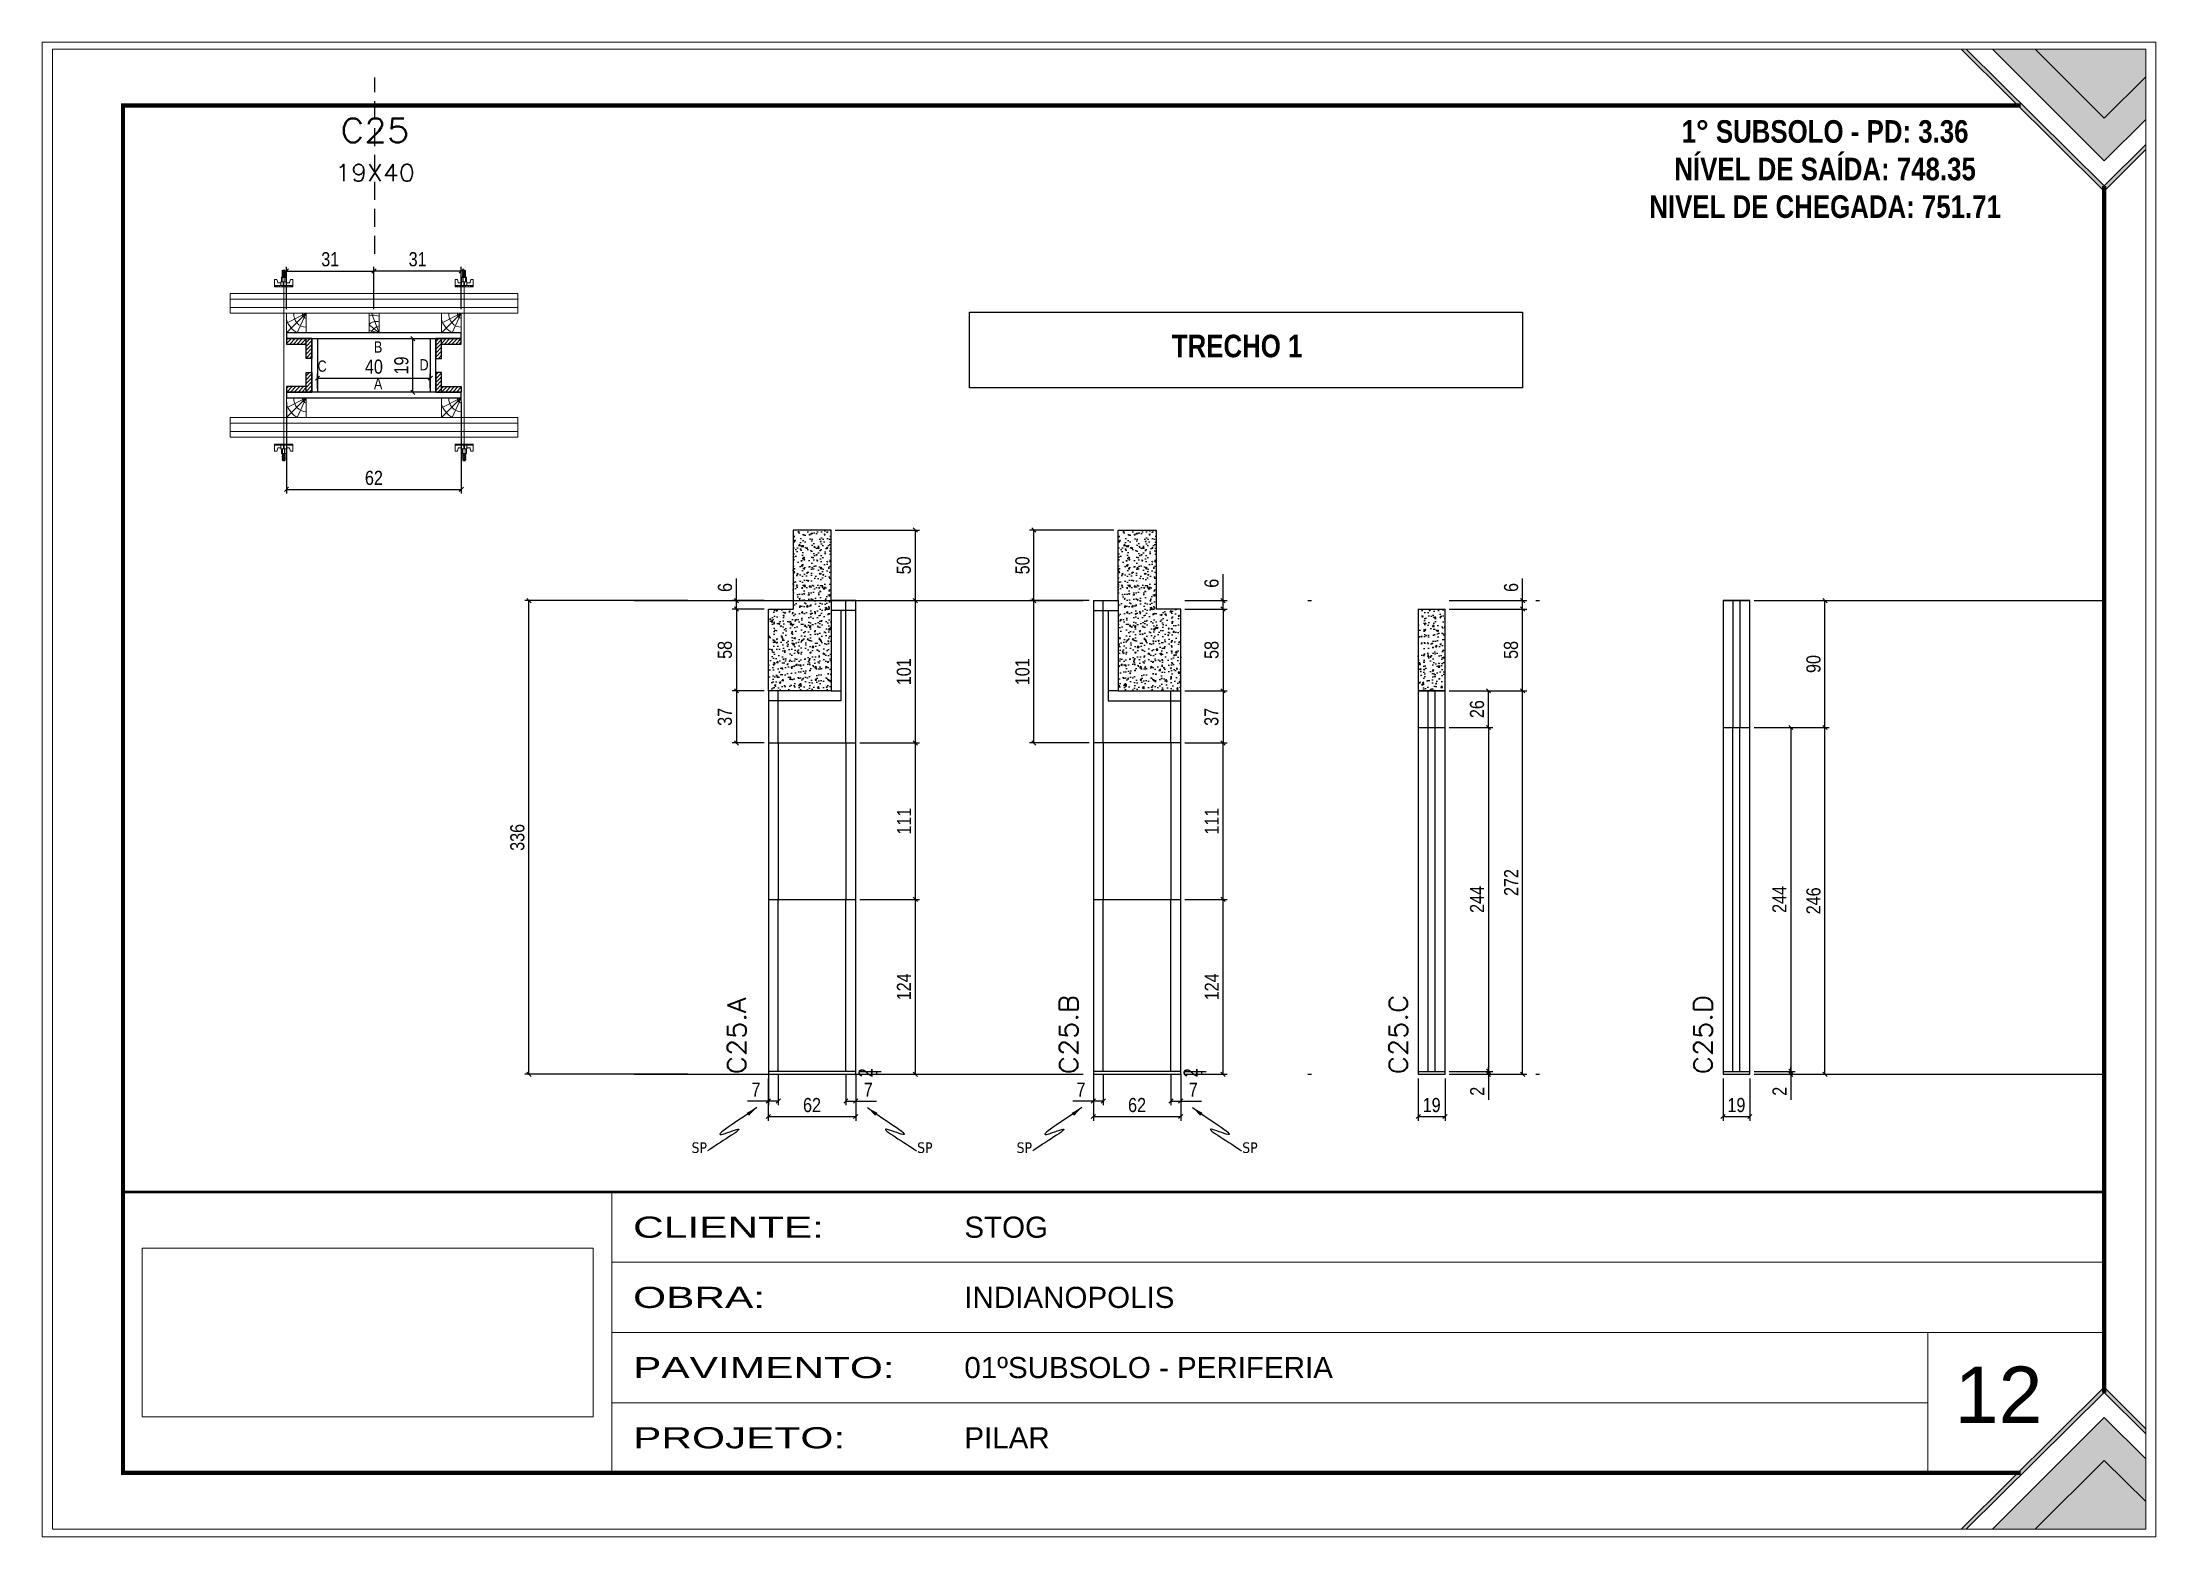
# Paper-space layout '. (12)' of a CAD drawing. Extents: x 303 to 600, y -8 to 202.
# The model-space entities are those that its viewports show. They can reach past a viewport. Long polylines and large blocks are cut down to what shows.
import ezdxf
from ezdxf.enums import TextEntityAlignment as Align

# ---------------------------------------------------------------- set-up
doc = ezdxf.new("R2010")
doc.units = 0
for name, pattern in [('CONTINUO', [0]), ('DIVIDE2', [0.625, 0.25, -0.125, 0, -0.125, 0, -0.125]), ('HIDDEN', [0.375, 0.25, -0.125])]:
    doc.linetypes.add(name, pattern=pattern)
for name, color, linetype in [('COTA', 241, 'Continuous'), ('NOMENCLATURA', 7, 'Continuous'), ('Nível', 160, 'Continuous'), ('Painéis', 200, 'Continuous'), ('PONTALETE', 7, 'Continuous'), ('SARR_2.2x7', 40, 'Continuous'), ('SARRAFO', 251, 'Continuous'), ('TEXTO', 3, 'Continuous'), ('Texto de Titulo', 7, 'Continuous'), ('Texto Qtd Sarr', 242, 'Continuous')]:
    doc.layers.add(name, color=color, linetype=linetype)
for name, color, linetype, lineweight in [('Folhas', 255, 'Continuous', 9), ('Hachura', 251, 'Continuous', 9), ('Madeira', 126, 'Continuous', 18), ('Perfil Metálico', 224, 'Continuous', 18), ('Texto Seção', 7, 'Continuous', 15)]:
    doc.layers.add(name, color=color, linetype=linetype, lineweight=lineweight)
doc.styles.add('ARIAL', font='arial.ttf')
doc.styles.add('COTA TECNICA', font='techl___.ttf', dxfattribs={"height": 10})
doc.styles.add('COTA TECNICA 2X', font='techl___.ttf', dxfattribs={"height": 10})
doc.styles.add('COTA TECNICA-50', font='techl___.ttf', dxfattribs={"height": 10})
doc.styles.add('REGUA-120', font='ROMANS.shx', dxfattribs={"height": 15})
doc.styles.add('ROMANC', font='techb___.ttf', dxfattribs={"height": 2.5})
doc.styles.add('ROMANS', font='romans.shx', dxfattribs={"oblique": 19})
doc.styles.get("Standard").update_dxf_attribs({"font": 'arial.ttf'})
doc.styles.add('Tecnologia', font='')
doc.styles.get('Tecnologia').set_extended_font_data('Forgotten Futurist')
doc.dimstyles.new('COTA PAINEL-50', dxfattribs={"dimtxt": 10, "dimasz": 3, "dimexe": 3, "dimexo": 3, "dimgap": 3, "dimtad": 1, "dimdec": 1, "dimzin": 9, "dimdsep": 46, "dimtxsty": 'COTA TECNICA-50', "dimblk1": 'OBLIQUE', "dimblk2": 'OBLIQUE', "dimsah": 1, "dimcen": 0.9, "dimclrd": 4, "dimclre": 4, "dimclrt": 240, "dimadec": 1, "dimazin": 3, "dimtfac": 1, "dimtdec": 1, "dimtmove": 0, "dimatfit": 3, "dimfxl": 1, "dimtolj": 1, "dimtzin": 12, "dimarcsym": 0})
doc.dimstyles.new('PAINEL-NOVA', dxfattribs={"dimtxt": 10, "dimasz": 3, "dimexe": 3, "dimexo": 3, "dimgap": 3, "dimtad": 1, "dimdec": 1, "dimzin": 12, "dimdsep": 46, "dimtxsty": 'COTA TECNICA', "dimblk1": 'OBLIQUE', "dimblk2": 'OBLIQUE', "dimsah": 1, "dimcen": 0.9, "dimclrd": 4, "dimclre": 4, "dimclrt": 240, "dimadec": 1, "dimazin": 3, "dimtfac": 1, "dimtdec": 1, "dimtix": 1, "dimtmove": 0, "dimatfit": 3, "dimfxl": 1, "dimtolj": 1, "dimtzin": 12, "dimarcsym": 0})
doc.dimstyles.new('SECAO PILAR', dxfattribs={"dimtxt": 10, "dimasz": 3, "dimexe": 3, "dimexo": 3, "dimgap": 3, "dimtad": 1, "dimdec": 1, "dimlfac": 0.5, "dimzin": 12, "dimdsep": 46, "dimtxsty": 'COTA TECNICA 2X', "dimblk1": 'OBLIQUE', "dimblk2": 'OBLIQUE', "dimsah": 1, "dimcen": 0.9, "dimclrd": 256, "dimclre": 256, "dimclrt": 256, "dimadec": 1, "dimazin": 3, "dimtfac": 1, "dimtdec": 1, "dimtmove": 0, "dimatfit": 3, "dimfxl": 1, "dimtolj": 1, "dimtzin": 12, "dimarcsym": 0})
doc.dimstyles.get("Standard").update_dxf_attribs({"dimtxt": 0.18, "dimasz": 0.18, "dimexe": 0.18, "dimexo": 0.0625, "dimgap": 0.09, "dimtad": 0, "dimtih": 1, "dimtoh": 1, "dimdec": 4, "dimzin": 0, "dimdsep": 46, "dimtxsty": 'Standard', "dimcen": 0.09, "dimadec": 0, "dimazin": 0, "dimtfac": 1, "dimtdec": 4, "dimtofl": 0, "dimtmove": 0, "dimatfit": 3, "dimfxl": 1, "dimtolj": 1, "dimtzin": 0, "dimarcsym": 0})
picture_1 = doc.add_image_def('image1.jpg', size_in_pixel=(1600, 599))
pattern_1 = [(46, (6679.5038, -1174.8532), (-1.3703423, 1.3233242), [])]
pattern_2 = [(46, (6679.5038, -1186.8532), (-1.3703423, 1.3233242), [])]
pattern_3 = [(46, (6479.5038, -1174.8532), (-1.3703423, 1.3233242), [])]
pattern_4 = [(46, (6479.5038, -1186.8532), (-1.3703423, 1.3233242), [])]

psp = doc.layouts.new('. (12)')

msp = doc.modelspace()

# ---------------------------------------------------------------- texts
at = {"layer": 'Folhas', "style": 'ARIAL'}
msp.add_text('12', height=40, dxfattribs=at).set_placement((6207.102, -1745.755), align=Align.MIDDLE)
at = {"layer": 'NOMENCLATURA', "linetype": 'Continuous', "ltscale": 30, "width": 0.8}
for s, p in [('B', (5054.496, -1006.853)), ('C', (5014.504, -1020.354)), ('D', (5086.832, -1019.418)), ('A', (5054.496, -1032.853))]:
    msp.add_text(s, height=8, dxfattribs=at).set_placement(p)
at = {"layer": 'NOMENCLATURA', "color": 2, "char_height": 16, "attachment_point": 2, "style": 'ROMANC'}
for s, insert in [('1° SUBSOLO - PD: 3.36\\PNÍVEL DE SAÍDA: 748.35\\PNIVEL DE CHEGADA: 751.71', (6084.023, -841.881)), ('TRECHO 1', (5666.879, -994.093))]:
    msp.add_mtext_dynamic_manual_height_columns(s, width=449.07607, gutter_width=1, heights=[0], dxfattribs=dict(at, insert=insert))
at = {"layer": 'Texto Seção', "style": 'REGUA-120', "width": 1.1}
for s, p in [('C25.A', (5318.425, -1518.71)), ('C25.B', (5553.871, -1518.71)), ('C25.C', (5787.663, -1518.71)), ('C25.D', (6003.896, -1518.71))]:
    msp.add_text(s, height=13, rotation=90, dxfattribs=at).set_placement(p)

# ---------------------------------------------------------------- blocks, each defined once
blk = doc.blocks.new('9999999999')
at = {"transparency": 33554687}
h = blk.add_hatch(color=30, dxfattribs=at)
h.dxf.hatch_style = 1
h.paths.add_polyline_path([(1357.7, 1050), (1354, 1050), (1455.5, 949.3), (1485, 978.7), (1485, 982.3), (1455.5, 953)])
at = {"true_color": 0x000000, "transparency": 33554687}
h = blk.add_hatch(color=18, dxfattribs=at)
h.dxf.hatch_style = 1
h.paths.add_polyline_path([(1406.6, 1050), (1376.2, 1050), (1455.5, 970.8), (1485, 1000.1), (1485, 1030.4), (1455.5, 1001.1)])
at = {"true_color": 0xff7f00, "transparency": 33554687}
h = blk.add_hatch(color=30, dxfattribs=at)
h.dxf.hatch_style = 1
h.paths.add_polyline_path([(1485, 1030.4), (1485, 1050), (1406.6, 1050), (1455.5, 1001.1)])
at = {"transparency": 33554687}
h = blk.add_hatch(color=30, dxfattribs=at)
h.dxf.hatch_style = 1
h.paths.add_polyline_path([(1357.7, 0), (1354, 0), (1455.5, 100.7), (1485, 71.3), (1485, 67.7), (1455.5, 97)])
at = {"true_color": 0x000000, "transparency": 33554687}
h = blk.add_hatch(color=18, dxfattribs=at)
h.dxf.hatch_style = 1
h.paths.add_polyline_path([(1406.6, 0), (1376.2, 0), (1455.5, 79.2), (1485, 49.9), (1485, 19.6), (1455.5, 48.9)])
at = {"true_color": 0xff7f00, "transparency": 33554687}
h = blk.add_hatch(color=30, dxfattribs=at)
h.dxf.hatch_style = 1
h.paths.add_polyline_path([(1485, 19.6), (1485, 0), (1406.6, 0), (1455.5, 48.9)])
at = {"color": 30, "linetype": 'CONTINUO'}
for p, q in [((396.9, 40), (396.9, 239.2)), ((396.9, 189.4), (1455.5, 189.4)), ((396.9, 139.6), (1455.5, 139.6)), ((1330.4, 139.6), (1330.4, 40)), ((396.9, 89.8), (1330.4, 89.8))]:
    blk.add_line(p, q, dxfattribs=at)
at = {"color": 30, "transparency": 33554687}
for points in [[(1485, 978.7), (1455.5, 949.3), (1354, 1050)], [(1485, 982.3), (1455.5, 953), (1357.7, 1050)], [(1376.2, 1050), (1455.5, 970.8), (1485, 1000.1)], [(1406.6, 1050), (1455.5, 1001.1), (1485, 1030.4)], [(1485, 71.3), (1455.5, 100.7), (1354, 0)], [(1485, 67.7), (1455.5, 97), (1357.7, 0)], [(1376.2, 0), (1455.5, 79.2), (1485, 49.9)], [(1406.6, 0), (1455.5, 48.9), (1485, 19.6)]]:
    blk.add_lwpolyline(points, dxfattribs=at)
at = {"color": 30, "linetype": 'CONTINUO', "const_width": 2}
blk.add_lwpolyline([(1455.5, 97), (1455.5, 239.2), (50, 239.2), (50, 40), (1396.2, 40)], dxfattribs=at)
at = {"layer": 'Folhas'}
blk.add_lwpolyline([(0, 0), (1485, 0), (1485, 1050), (0, 1050)], close=True, dxfattribs=at)
at = {"layer": 'Folhas', "color": 30, "const_width": 3}
for points in [[(1396.2, 1010), (50, 1010), (50, 40), (1396.2, 40)], [(1455.5, 97), (1455.5, 953)]]:
    blk.add_lwpolyline(points, dxfattribs=at)
at = {"layer": 'TEXTO', "color": 7, "style": 'Tecnologia', "width": 1.5}
for s, p in [('CLIENTE:', (411.9, 214.3)), ('OBRA:', (411.9, 164.5)), ('PAVIMENTO:', (411.9, 114.7)), ('PROJETO:', (411.9, 64.9))]:
    blk.add_text(s, height=15, dxfattribs=at).set_placement(p, align=Align.MIDDLE_LEFT)
at = {"layer": 'TEXTO', "color": 7, "linetype": 'Continuous', "ltscale": 5, "style": 'ARIAL'}
for s, p in [('STOG', (646.9, 214.3)), ('INDIANOPOLIS', (646.9, 164.5)), ('01ºSUBSOLO - PERIFERIA', (646.9, 114.7)), ('PILAR', (646.9, 64.9))]:
    blk.add_text(s, height=15, dxfattribs=at).set_placement(p, align=Align.MIDDLE_LEFT)
image = blk.add_image(picture_1, insert=(63.5, 79.7), size_in_units=(320, 119.8))
image.dxf.flags = 7
blk = doc.blocks.new('_Oblique')
at = {"color": 0, "linetype": 'ByBlock', "lineweight": -2}
blk.add_line((-0.5, -0.5), (0.5, 0.5), dxfattribs=at)
blk = doc.blocks.new('*D446')
at = {"layer": 'COTA', "lineweight": -2, "transparency": 16777216}
for p, q in [((4992.5, -1041.9), (4992.5, -1106.8)), ((5116.5, -1041.9), (5116.5, -1106.8)), ((4992.5, -1103.8), (5116.5, -1103.8))]:
    blk.add_line(p, q, dxfattribs=at)
at = {"layer": 'Defpoints', "color": 0, "transparency": 16777216}
for p in [(4992.5, -1038.9), (5116.5, -1038.9), (5116.5, -1103.8)]:
    blk.add_point(p, dxfattribs=at)
at = {"layer": 'COTA', "lineweight": -2, "transparency": 16777216, "xscale": 3, "yscale": 3, "zscale": 3, "rotation": 180}
blk.add_blockref('_Oblique', (4992.5, -1103.8), dxfattribs=at)
at = {"layer": 'COTA', "lineweight": -2, "transparency": 16777216, "xscale": 3, "yscale": 3, "zscale": 3}
blk.add_blockref('_Oblique', (5116.5, -1103.8), dxfattribs=at)
at = {"layer": 'COTA', "transparency": 16777216, "insert": (5054.5, -1095.7), "char_height": 10, "attachment_point": 5, "style": 'COTA TECNICA 2X'}
blk.add_mtext('\\A1;62', dxfattribs=at)
blk = doc.blocks.new('*D447')
at = {"layer": 'COTA', "lineweight": -2, "transparency": 16777216}
for p, q in [((5014.5, -1031.9), (5014.5, -1021.9)), ((5014.5, -1024.9), (5094.5, -1024.9)), ((5094.5, -1031.9), (5094.5, -1021.9))]:
    blk.add_line(p, q, dxfattribs=at)
at = {"layer": 'Defpoints', "color": 0, "transparency": 16777216}
for p in [(5094.5, -1024.9), (5014.5, -1034.9), (5094.5, -1034.9)]:
    blk.add_point(p, dxfattribs=at)
at = {"layer": 'COTA', "lineweight": -2, "transparency": 16777216, "xscale": 3, "yscale": 3, "zscale": 3, "rotation": 180}
blk.add_blockref('_Oblique', (5014.5, -1024.9), dxfattribs=at)
at = {"layer": 'COTA', "lineweight": -2, "transparency": 16777216, "xscale": 3, "yscale": 3, "zscale": 3}
blk.add_blockref('_Oblique', (5094.5, -1024.9), dxfattribs=at)
at = {"layer": 'COTA', "transparency": 16777216, "insert": (5054.5, -1016.8), "char_height": 10, "attachment_point": 5, "style": 'COTA TECNICA 2X'}
blk.add_mtext('\\A1;40', dxfattribs=at)
blk = doc.blocks.new('B1A.E')
at = {"layer": 'Madeira', "linetype": 'ByBlock', "ltscale": 0.05}
for p, q in [((0, 7), (0, 0)), ((0, 7), (0, 0)), ((7, 7), (7, 0)), ((7, 7), (7, 0))]:
    blk.add_line(p, q, dxfattribs=at)
at = {"layer": 'Madeira', "ltscale": 0.05}
for p, q in [((0, 7), (7, 7)), ((7, 7), (0, 0)), ((7, 7), (0, 3.5)), ((7, 7), (3.77, 0)), ((7, 0), (0, 0))]:
    blk.add_line(p, q, dxfattribs=at)
for centre, radius, start, end in [((7.54, 7), 7.87, 196.55279, 242.88446), ((7.08, 6.57), 4.53, 174.48614, 268.95308), ((7.09, 6.61), 1.41, 163.78187, 266.28246)]:
    blk.add_arc(centre, radius, start, end, dxfattribs=at)
blk = doc.blocks.new('B1A.D')
at = {"layer": 'COTA', "linetype": 'ByBlock'}
blk.add_blockref('B1A.E', (-7, 0), dxfattribs=at)
blk = doc.blocks.new('B1B.E')
at = {"layer": 'Madeira', "linetype": 'ByBlock', "ltscale": 0.05}
for p, q in [((0, 0), (0, -7)), ((0, 0), (0, -7)), ((7, 0), (7, -7)), ((7, 0), (7, -7))]:
    blk.add_line(p, q, dxfattribs=at)
at = {"layer": 'Madeira', "ltscale": 0.05}
for p, q in [((0, 0), (7, 0)), ((7, 0), (0, -7)), ((7, 0), (0, -3.5)), ((7, 0), (3.77, -7)), ((7, -7), (0, -7))]:
    blk.add_line(p, q, dxfattribs=at)
for centre, radius, start, end in [((7.08, -0.43), 4.53, 174.48614, 268.95308), ((7.09, -0.39), 1.41, 163.78187, 266.28246), ((7.54, 0), 7.87, 196.55279, 242.88446)]:
    blk.add_arc(centre, radius, start, end, dxfattribs=at)
blk = doc.blocks.new('B1B.D')
at = {"layer": 'Madeira', "linetype": 'ByBlock', "ltscale": 0.05}
for p, q in [((-7, 0), (-7, -7)), ((-7, 0), (-7, -7)), ((0, 0), (0, -7)), ((0, 0), (0, -7))]:
    blk.add_line(p, q, dxfattribs=at)
at = {"layer": 'Madeira', "ltscale": 0.05}
for p, q in [((-7, 0), (0, 0)), ((0, 0), (-7, -7)), ((0, 0), (-7, -3.5)), ((0, -7), (-7, -7)), ((0, 0), (-3.23, -7))]:
    blk.add_line(p, q, dxfattribs=at)
for centre, radius, start, end in [((0.54, 0), 7.87, 196.55279, 242.88446), ((0.08, -0.44), 4.53, 174.48614, 268.95308), ((0.09, -0.39), 1.41, 163.78187, 266.28246)]:
    blk.add_arc(centre, radius, start, end, dxfattribs=at)
blk = doc.blocks.new('MEIO PONTALETE')
at = {"layer": 'Madeira'}
for q in [(2.71, 7), (3.5, 2.88), (3.5, 0.87)]:
    blk.add_line((0, 0), q, dxfattribs=at)
blk.add_lwpolyline([(0, 0), (3.5, 0), (3.5, 7), (0, 7)], close=True, dxfattribs=at)
for centre, radius, start, end in [((2.04, 0.06), 6.23, 76.44987, 109.09128), ((1.09, 0.9), 3.19, 40.90626, 109.98471), ((-0.21, -0.78), 3.09, 14.63219, 86.0383)]:
    blk.add_arc(centre, radius, start, end, dxfattribs=at)
blk = doc.blocks.new('BLOCK 2')
at = {"layer": 'PONTALETE', "color": 1, "xscale": -2, "yscale": 2, "zscale": 2}
blk.add_blockref('MEIO PONTALETE', (131231.1, 34114), dxfattribs=at)
blk = doc.blocks.new('A2')
at = {"layer": 'COTA', "linetype": 'ByBlock'}
blk.add_blockref('BLOCK 2', (-131205.2, -34118.6), dxfattribs=at)
blk = doc.blocks.new('B2A')
at = {"layer": 'COTA', "linetype": 'ByBlock', "xscale": 10, "yscale": 10, "zscale": 10}
blk.add_blockref('A2', (-188, 46), dxfattribs=at)
blk = doc.blocks.new('B2A.E')
at = {"layer": 'COTA', "linetype": 'ByBlock', "xscale": 0.05000874370170691, "yscale": 0.05000874370170691, "zscale": 0.05000874370170691}
blk.add_blockref('B2A', (0, 0), dxfattribs=at)
blk = doc.blocks.new('B2B.E')
at = {"layer": 'COTA', "linetype": 'ByBlock'}
blk.add_blockref('B2A.E', (0, -7), dxfattribs=at)
blk = doc.blocks.new('*D448')
at = {"layer": 'COTA', "lineweight": -2, "transparency": 16777216}
for p, q in [((4992.5, -975.9), (4992.5, -945.9)), ((4992.5, -948.9), (5054.5, -948.9)), ((5054.5, -975.9), (5054.5, -945.9))]:
    blk.add_line(p, q, dxfattribs=at)
at = {"layer": 'Defpoints', "color": 0, "transparency": 16777216}
for p in [(5054.5, -948.9), (4992.5, -978.9), (5054.5, -978.9)]:
    blk.add_point(p, dxfattribs=at)
at = {"layer": 'COTA', "lineweight": -2, "transparency": 16777216, "xscale": 3, "yscale": 3, "zscale": 3, "rotation": 180}
blk.add_blockref('_Oblique', (4992.5, -948.9), dxfattribs=at)
at = {"layer": 'COTA', "lineweight": -2, "transparency": 16777216, "xscale": 3, "yscale": 3, "zscale": 3}
blk.add_blockref('_Oblique', (5054.5, -948.9), dxfattribs=at)
at = {"layer": 'COTA', "transparency": 16777216, "insert": (5023.5, -940.6), "char_height": 10, "attachment_point": 5, "style": 'COTA TECNICA 2X'}
blk.add_mtext('\\A1;31', dxfattribs=at)
blk = doc.blocks.new('C')
at = {"layer": 'Hachura', "color": 0}
for p, q in [((0, 3.22), (0, -3.22)), ((0.45, 3.22), (0, 3.22)), ((0.46, 3.16), (0, 3.16)), ((0.46, 3.05), (0, 3.05)), ((0.46, 2.88), (0, 2.88)), ((0, 2.75), (0, -1.16)), ((0.46, 2.65), (0, 2.65)), ((0.46, 2.23), (0, 2.23)), ((0.46, 1.51), (0, 1.51)), ((0.39, 0.49), (0.17, 0.49)), ((0.45, -3.23), (0.45, 3.22)), ((0.45, 3.22), (2.58, 3.22)), ((1.74, 0.97), (0.45, 0.97)), ((1.45, 0.1), (0.45, 0.1)), ((1.35, 1.94), (1.35, 0.96)), ((2.58, 2.39), (1.47, 2.09)), ((1.74, -0.97), (1.74, 0.97)), ((1.74, 0.97), (1.74, 0.84)), ((1.74, 0.97), (1.74, 0.84)), ((1.74, 0.84), (3.35, 0.84)), ((3.35, 0.45), (1.74, 0.45)), ((2.58, 3.22), (2.58, 2.39)), ((3.32, 0.84), (3.32, -0.84)), ((3.35, 0.84), (3.35, -0.84)), ((3.68, 0.45), (3.35, 0.45)), ((3.84, -0.52), (3.35, 0.45)), ((3.35, 0.06), (3.67, -0.57)), ((3.68, 0.45), (4.16, -0.52)), ((3.72, 0.5), (4.25, -0.57)), ((4.37, -0.55), (3.83, 0.53)), ((4.15, 0.45), (3.93, 0.45)), ((4.42, -0.52), (3.93, 0.45)), ((4.15, 0.45), (4.26, 0.45)), ((4.26, 0.45), (4.74, -0.52)), ((4.3, 0.5), (4.83, -0.57)), ((4.95, -0.55), (4.41, 0.53)), ((4.51, 0.45), (4.84, 0.45)), ((5, -0.52), (4.51, 0.45)), ((4.84, 0.45), (5.32, -0.52)), ((4.88, 0.5), (5.41, -0.57)), ((5.53, -0.55), (4.99, 0.53)), ((5.58, -0.52), (5.09, 0.45)), ((5.42, 0.45), (5.09, 0.45)), ((5.58, -0.52), (5.09, 0.45)), ((5.42, 0.45), (5.74, -0.19)), ((5.46, 0.5), (5.74, -0.07)), ((5.74, 0.19), (5.57, 0.53)), ((5.74, 0.32), (5.68, 0.45)), ((5.68, 0.45), (5.74, 0.45)), ((5.74, 0.45), (5.9, 0.29)), ((5.74, 0.45), (5.74, -0.52)), ((5.9, -0.36), (5.9, 0.29)), ((0.45, 0), (0, 0)), ((0.46, -1.52), (0, -1.52)), ((0.46, -2.23), (0, -2.23)), ((0.46, -2.65), (0, -2.65)), ((0.46, -2.88), (0, -2.88)), ((0.46, -3.05), (0, -3.05)), ((0.46, -3.16), (0, -3.16)), ((0, -3.22), (2.57, -3.22)), ((0.08, -0.48), (0.29, -0.48)), ((0.29, -0.48), (0.4, -0.48)), ((0.45, 0), (0.45, -0.97)), ((0.45, -0.16), (1.45, -0.16)), ((0.45, -0.65), (0.45, -0.32)), ((0.45, -3.23), (0.45, -0.65)), ((0.45, -0.97), (1.74, -0.97)), ((1.35, -1.94), (1.35, -0.97)), ((2.58, -2.39), (1.47, -2.1)), ((3.35, -0.32), (1.74, -0.32)), ((3.35, -0.84), (1.74, -0.84)), ((2.58, -3.23), (2.58, -2.39)), ((3.35, -0.07), (3.58, -0.52)), ((3.35, -0.52), (3.58, -0.52)), ((3.84, -0.52), (4.16, -0.52)), ((4.42, -0.52), (4.74, -0.52)), ((4.63, -0.52), (4.74, -0.52)), ((5, -0.52), (5.32, -0.52)), ((5.58, -0.52), (5.74, -0.52)), ((5.74, -0.52), (5.9, -0.36)), ((5.74, -0.52), (5.74, -0.52))]:
    blk.add_line(p, q, dxfattribs=at)
for centre, radius, start, end in [((1.52, 1.94), 0.161, 104.74356, 180), ((1.44, -0.03), 0.129, 272.69497, 87.30503), ((3.81, 0.39), 0.143, 25.56881, 154.43119), ((4.39, 0.39), 0.143, 25.56881, 154.43119), ((4.97, 0.39), 0.143, 25.56881, 154.43119), ((5.55, 0.39), 0.143, 25.56881, 154.43119), ((0.17, -0.37), 0.174, 221.74404, 317.85924), ((1.52, -1.94), 0.161, 180, 255.25644), ((3.71, -0.4), 0.174, 222.14076, 318.25596), ((4.29, -0.4), 0.174, 222.14076, 318.25596), ((4.87, -0.4), 0.174, 222.14076, 318.25596), ((5.45, -0.4), 0.174, 222.14076, 318.25596), ((5.61, -0.4), 0.174, 317.85924, 318.25596)]:
    blk.add_arc(centre, radius, start, end, dxfattribs=at)
blk = doc.blocks.new('PAR.CIM')
at = {"layer": 'Hachura', "linetype": 'Continuous', "xscale": -1, "rotation": 270}
blk.add_blockref('C', (0, 0), dxfattribs=at)
blk = doc.blocks.new('PAR.BAI')
at = {"layer": 'Hachura', "linetype": 'Continuous', "xscale": -1, "rotation": 90}
blk.add_blockref('C', (0, 0), dxfattribs=at)
blk = doc.blocks.new('*D298')
at = {"layer": 'COTA', "color": 4, "linetype": 'Continuous', "lineweight": -2, "ltscale": 30, "transparency": 16777216}
for p, q in [((5277.1, -1182.7), (5161.5, -1182.7)), ((5164.5, -1518.7), (5164.5, -1182.7)), ((5277.1, -1518.7), (5161.5, -1518.7))]:
    blk.add_line(p, q, dxfattribs=at)
at = {"layer": 'Defpoints', "color": 0, "linetype": 'Continuous', "ltscale": 30, "transparency": 16777216}
for p in [(5164.5, -1182.7), (5280.1, -1182.7), (5280.1, -1518.7)]:
    blk.add_point(p, dxfattribs=at)
at = {"layer": 'COTA', "color": 4, "linetype": 'Continuous', "lineweight": -2, "ltscale": 30, "transparency": 16777216, "xscale": 3, "yscale": 3, "zscale": 3}
for p, rotation in [((5164.5, -1182.7), 90), ((5164.5, -1518.7), 270)]:
    blk.add_blockref('_Oblique', p, dxfattribs=dict(at, rotation=rotation))
at = {"layer": 'COTA', "color": 240, "linetype": 'Continuous', "ltscale": 30, "transparency": 16777216, "insert": (5156.3, -1350.7), "char_height": 10, "attachment_point": 5, "rotation": 90, "style": 'COTA TECNICA'}
blk.add_mtext('\\A1;336', dxfattribs=at)
blk = doc.blocks.new('*D299')
at = {"layer": 'COTA', "color": 4, "linetype": 'Continuous', "lineweight": -2, "ltscale": 30, "transparency": 16777216}
for p, q in [((5399.3, -1516.7), (5414.3, -1516.7)), ((5399.3, -1518.7), (5414.3, -1518.7)), ((5411.3, -1518.7), (5411.3, -1516.7))]:
    blk.add_line(p, q, dxfattribs=at)
at = {"layer": 'Defpoints', "color": 0, "linetype": 'Continuous', "ltscale": 30, "transparency": 16777216}
for p in [(5396.3, -1516.7), (5396.3, -1518.7), (5411.3, -1516.7)]:
    blk.add_point(p, dxfattribs=at)
at = {"layer": 'COTA', "color": 240, "linetype": 'Continuous', "ltscale": 30, "transparency": 16777216, "insert": (5403.3, -1517.7), "char_height": 10, "attachment_point": 5, "rotation": 90, "style": 'COTA TECNICA'}
blk.add_mtext('\\A1;2', dxfattribs=at)
blk = doc.blocks.new('*D300')
at = {"layer": 'COTA', "color": 4, "linetype": 'Continuous', "lineweight": -2, "ltscale": 30, "transparency": 16777216}
for p, q in [((5399.3, -1283.7), (5441.6, -1283.7)), ((5438.6, -1394.7), (5438.6, -1283.7)), ((5399.3, -1394.7), (5441.6, -1394.7))]:
    blk.add_line(p, q, dxfattribs=at)
at = {"layer": 'Defpoints', "color": 0, "linetype": 'Continuous', "ltscale": 30, "transparency": 16777216}
for p in [(5396.3, -1283.7), (5438.6, -1283.7), (5396.3, -1394.7)]:
    blk.add_point(p, dxfattribs=at)
at = {"layer": 'COTA', "color": 4, "linetype": 'Continuous', "lineweight": -2, "ltscale": 30, "transparency": 16777216, "xscale": 3, "yscale": 3, "zscale": 3}
for p, rotation in [((5438.6, -1283.7), 90), ((5438.6, -1394.7), 270)]:
    blk.add_blockref('_Oblique', p, dxfattribs=dict(at, rotation=rotation))
at = {"layer": 'COTA', "color": 240, "linetype": 'Continuous', "ltscale": 30, "transparency": 16777216, "insert": (5430.6, -1339.2), "char_height": 10, "attachment_point": 5, "rotation": 90, "style": 'COTA TECNICA'}
blk.add_mtext('\\A1;111', dxfattribs=at)
blk = doc.blocks.new('*D301')
at = {"layer": 'COTA', "color": 4, "linetype": 'Continuous', "lineweight": -2, "ltscale": 30, "transparency": 16777216}
for p, q in [((5399.3, -1182.7), (5441.6, -1182.7)), ((5438.6, -1283.7), (5438.6, -1182.7)), ((5399.3, -1283.7), (5441.6, -1283.7))]:
    blk.add_line(p, q, dxfattribs=at)
at = {"layer": 'Defpoints', "color": 0, "linetype": 'Continuous', "ltscale": 30, "transparency": 16777216}
for p in [(5396.3, -1182.7), (5438.6, -1182.7), (5396.3, -1283.7)]:
    blk.add_point(p, dxfattribs=at)
at = {"layer": 'COTA', "color": 4, "linetype": 'Continuous', "lineweight": -2, "ltscale": 30, "transparency": 16777216, "xscale": 3, "yscale": 3, "zscale": 3}
for p, rotation in [((5438.6, -1182.7), 90), ((5438.6, -1283.7), 270)]:
    blk.add_blockref('_Oblique', p, dxfattribs=dict(at, rotation=rotation))
at = {"layer": 'COTA', "color": 240, "linetype": 'Continuous', "ltscale": 30, "transparency": 16777216, "insert": (5430.5, -1233.2), "char_height": 10, "attachment_point": 5, "rotation": 90, "style": 'COTA TECNICA'}
blk.add_mtext('\\A1;101', dxfattribs=at)
blk = doc.blocks.new('*D302')
at = {"layer": 'COTA', "color": 4, "linetype": 'Continuous', "lineweight": -2, "ltscale": 30, "transparency": 16777216}
for p, q in [((5381.8, -1132.7), (5441.6, -1132.7)), ((5438.6, -1182.7), (5438.6, -1132.7)), ((5399.3, -1182.7), (5441.6, -1182.7))]:
    blk.add_line(p, q, dxfattribs=at)
at = {"layer": 'Defpoints', "color": 0, "linetype": 'Continuous', "ltscale": 30, "transparency": 16777216}
for p in [(5378.8, -1132.7), (5438.6, -1132.7), (5396.3, -1182.7)]:
    blk.add_point(p, dxfattribs=at)
at = {"layer": 'COTA', "color": 4, "linetype": 'Continuous', "lineweight": -2, "ltscale": 30, "transparency": 16777216, "xscale": 3, "yscale": 3, "zscale": 3}
for p, rotation in [((5438.6, -1132.7), 90), ((5438.6, -1182.7), 270)]:
    blk.add_blockref('_Oblique', p, dxfattribs=dict(at, rotation=rotation))
at = {"layer": 'COTA', "color": 240, "linetype": 'Continuous', "ltscale": 30, "transparency": 16777216, "insert": (5430.5, -1157.7), "char_height": 10, "attachment_point": 5, "rotation": 90, "style": 'COTA TECNICA'}
blk.add_mtext('\\A1;50', dxfattribs=at)
blk = doc.blocks.new('*D303')
at = {"layer": 'COTA', "color": 4, "linetype": 'Continuous', "lineweight": -2, "ltscale": 30, "transparency": 16777216}
for p, q in [((5399.3, -1394.7), (5441.6, -1394.7)), ((5438.6, -1518.7), (5438.6, -1394.7)), ((5399.3, -1518.7), (5441.6, -1518.7))]:
    blk.add_line(p, q, dxfattribs=at)
at = {"layer": 'Defpoints', "color": 0, "linetype": 'Continuous', "ltscale": 30, "transparency": 16777216}
for p in [(5396.3, -1394.7), (5438.6, -1394.7), (5396.3, -1518.7)]:
    blk.add_point(p, dxfattribs=at)
at = {"layer": 'COTA', "color": 4, "linetype": 'Continuous', "lineweight": -2, "ltscale": 30, "transparency": 16777216, "xscale": 3, "yscale": 3, "zscale": 3}
for p, rotation in [((5438.6, -1394.7), 90), ((5438.6, -1518.7), 270)]:
    blk.add_blockref('_Oblique', p, dxfattribs=dict(at, rotation=rotation))
at = {"layer": 'COTA', "color": 240, "linetype": 'Continuous', "ltscale": 30, "transparency": 16777216, "insert": (5430.5, -1456.7), "char_height": 10, "attachment_point": 5, "rotation": 90, "style": 'COTA TECNICA'}
blk.add_mtext('\\A1;124', dxfattribs=at)
blk = doc.blocks.new('*D304')
at = {"layer": 'COTA', "color": 4, "linetype": 'Continuous', "lineweight": -2, "ltscale": 30, "transparency": 16777216}
for p, q in [((5334.3, -1521.7), (5334.3, -1551.7)), ((5396.3, -1521.7), (5396.3, -1551.7)), ((5334.3, -1548.7), (5396.3, -1548.7))]:
    blk.add_line(p, q, dxfattribs=at)
at = {"layer": 'Defpoints', "color": 0, "linetype": 'Continuous', "ltscale": 30, "transparency": 16777216}
for p in [(5334.3, -1518.7), (5396.3, -1518.7), (5396.3, -1548.7)]:
    blk.add_point(p, dxfattribs=at)
at = {"layer": 'COTA', "color": 4, "linetype": 'Continuous', "lineweight": -2, "ltscale": 30, "transparency": 16777216, "xscale": 3, "yscale": 3, "zscale": 3, "rotation": 180}
blk.add_blockref('_Oblique', (5334.3, -1548.7), dxfattribs=at)
at = {"layer": 'COTA', "color": 4, "linetype": 'Continuous', "lineweight": -2, "ltscale": 30, "transparency": 16777216, "xscale": 3, "yscale": 3, "zscale": 3}
blk.add_blockref('_Oblique', (5396.3, -1548.7), dxfattribs=at)
at = {"layer": 'COTA', "color": 240, "linetype": 'Continuous', "ltscale": 30, "transparency": 16777216, "insert": (5365.3, -1540.6), "char_height": 10, "attachment_point": 5, "style": 'COTA TECNICA'}
blk.add_mtext('\\A1;62', dxfattribs=at)
blk = doc.blocks.new('*D149')
at = {"layer": 'COTA', "color": 4, "linetype": 'ByBlock', "lineweight": -2, "transparency": 16777216}
for p, q in [((4967.6, 7361.8), (4967.6, 7339.8)), ((4974.6, 7361.8), (4974.6, 7339.8)), ((4967.6, 7342.8), (4952.9, 7342.8)), ((4974.6, 7342.8), (4967.6, 7342.8))]:
    blk.add_line(p, q, dxfattribs=at)
at = {"layer": 'Defpoints', "color": 0, "linetype": 'ByBlock', "transparency": 16777216}
for p in [(4967.6, 7364.8), (4974.6, 7364.8), (4967.6, 7342.8)]:
    blk.add_point(p, dxfattribs=at)
at = {"layer": 'COTA', "color": 4, "linetype": 'ByBlock', "lineweight": -2, "transparency": 16777216, "xscale": 3, "yscale": 3, "zscale": 3, "rotation": 180}
blk.add_blockref('_Oblique', (4967.6, 7342.8), dxfattribs=at)
at = {"layer": 'COTA', "color": 4, "linetype": 'ByBlock', "lineweight": -2, "transparency": 16777216, "xscale": 3, "yscale": 3, "zscale": 3}
blk.add_blockref('_Oblique', (4974.6, 7342.8), dxfattribs=at)
at = {"layer": 'COTA', "color": 240, "linetype": 'ByBlock', "transparency": 16777216, "insert": (4958.8, 7350.9), "char_height": 10, "attachment_point": 5, "style": 'COTA TECNICA'}
blk.add_mtext('\\A1;7', dxfattribs=at)
blk = doc.blocks.new('*D151')
at = {"layer": 'COTA', "color": 4, "linetype": 'ByBlock', "lineweight": -2, "transparency": 16777216}
for p, q in [((131596, 29930.8), (131596, 29908.7)), ((131603, 29930.7), (131603, 29908.7)), ((131596, 29911.7), (131603, 29911.7)), ((131603, 29911.7), (131617.8, 29911.7))]:
    blk.add_line(p, q, dxfattribs=at)
at = {"layer": 'Defpoints', "color": 0, "linetype": 'ByBlock', "transparency": 16777216}
for p in [(131596, 29933.8), (131603, 29933.7), (131603, 29911.7)]:
    blk.add_point(p, dxfattribs=at)
at = {"layer": 'COTA', "color": 4, "linetype": 'ByBlock', "lineweight": -2, "transparency": 16777216, "xscale": 3, "yscale": 3, "zscale": 3, "rotation": 180}
blk.add_blockref('_Oblique', (131596, 29911.7), dxfattribs=at)
at = {"layer": 'COTA', "color": 4, "linetype": 'ByBlock', "lineweight": -2, "transparency": 16777216, "xscale": 3, "yscale": 3, "zscale": 3}
blk.add_blockref('_Oblique', (131603, 29911.7), dxfattribs=at)
at = {"layer": 'COTA', "color": 240, "linetype": 'ByBlock', "transparency": 16777216, "insert": (131611.9, 29919.7), "char_height": 10, "attachment_point": 5, "style": 'COTA TECNICA'}
blk.add_mtext('\\A1;7', dxfattribs=at)
blk = doc.blocks.new('*D305')
at = {"layer": 'COTA', "color": 4, "linetype": 'Continuous', "lineweight": -2, "ltscale": 30, "transparency": 16777216}
for p, q in [((5629.9, -1516.7), (5644.9, -1516.7)), ((5629.9, -1518.7), (5644.9, -1518.7)), ((5641.9, -1518.7), (5641.9, -1516.7))]:
    blk.add_line(p, q, dxfattribs=at)
at = {"layer": 'Defpoints', "color": 0, "linetype": 'Continuous', "ltscale": 30, "transparency": 16777216}
for p in [(5626.9, -1516.7), (5626.9, -1518.7), (5641.9, -1516.7)]:
    blk.add_point(p, dxfattribs=at)
at = {"layer": 'COTA', "color": 240, "linetype": 'Continuous', "ltscale": 30, "transparency": 16777216, "insert": (5633.9, -1517.7), "char_height": 10, "attachment_point": 5, "rotation": 90, "style": 'COTA TECNICA'}
blk.add_mtext('\\A1;2', dxfattribs=at)
blk = doc.blocks.new('*D306')
at = {"layer": 'COTA', "color": 4, "linetype": 'Continuous', "lineweight": -2, "ltscale": 30, "transparency": 16777216}
for p, q in [((5629.9, -1283.7), (5659.9, -1283.7)), ((5656.9, -1394.7), (5656.9, -1283.7)), ((5629.9, -1394.7), (5659.9, -1394.7))]:
    blk.add_line(p, q, dxfattribs=at)
at = {"layer": 'Defpoints', "color": 0, "linetype": 'Continuous', "ltscale": 30, "transparency": 16777216}
for p in [(5626.9, -1283.7), (5656.9, -1283.7), (5626.9, -1394.7)]:
    blk.add_point(p, dxfattribs=at)
at = {"layer": 'COTA', "color": 4, "linetype": 'Continuous', "lineweight": -2, "ltscale": 30, "transparency": 16777216, "xscale": 3, "yscale": 3, "zscale": 3}
for p, rotation in [((5656.9, -1283.7), 90), ((5656.9, -1394.7), 270)]:
    blk.add_blockref('_Oblique', p, dxfattribs=dict(at, rotation=rotation))
at = {"layer": 'COTA', "color": 240, "linetype": 'Continuous', "ltscale": 30, "transparency": 16777216, "insert": (5648.9, -1339.2), "char_height": 10, "attachment_point": 5, "rotation": 90, "style": 'COTA TECNICA'}
blk.add_mtext('\\A1;111', dxfattribs=at)
blk = doc.blocks.new('*D307')
at = {"layer": 'COTA', "color": 4, "linetype": 'Continuous', "lineweight": -2, "ltscale": 30, "transparency": 16777216}
for p, q in [((5629.9, -1394.7), (5659.9, -1394.7)), ((5656.9, -1518.7), (5656.9, -1394.7)), ((5629.9, -1518.7), (5659.9, -1518.7))]:
    blk.add_line(p, q, dxfattribs=at)
at = {"layer": 'Defpoints', "color": 0, "linetype": 'Continuous', "ltscale": 30, "transparency": 16777216}
for p in [(5626.9, -1394.7), (5656.9, -1394.7), (5626.9, -1518.7)]:
    blk.add_point(p, dxfattribs=at)
at = {"layer": 'COTA', "color": 4, "linetype": 'Continuous', "lineweight": -2, "ltscale": 30, "transparency": 16777216, "xscale": 3, "yscale": 3, "zscale": 3}
for p, rotation in [((5656.9, -1394.7), 90), ((5656.9, -1518.7), 270)]:
    blk.add_blockref('_Oblique', p, dxfattribs=dict(at, rotation=rotation))
at = {"layer": 'COTA', "color": 240, "linetype": 'Continuous', "ltscale": 30, "transparency": 16777216, "insert": (5648.9, -1456.7), "char_height": 10, "attachment_point": 5, "rotation": 90, "style": 'COTA TECNICA'}
blk.add_mtext('\\A1;124', dxfattribs=at)
blk = doc.blocks.new('*D308')
at = {"layer": 'COTA', "color": 4, "linetype": 'Continuous', "lineweight": -2, "ltscale": 30, "transparency": 16777216}
for p, q in [((5564.9, -1521.7), (5564.9, -1551.7)), ((5626.9, -1521.7), (5626.9, -1551.7)), ((5564.9, -1548.7), (5626.9, -1548.7))]:
    blk.add_line(p, q, dxfattribs=at)
at = {"layer": 'Defpoints', "color": 0, "linetype": 'Continuous', "ltscale": 30, "transparency": 16777216}
for p in [(5564.9, -1518.7), (5626.9, -1518.7), (5626.9, -1548.7)]:
    blk.add_point(p, dxfattribs=at)
at = {"layer": 'COTA', "color": 4, "linetype": 'Continuous', "lineweight": -2, "ltscale": 30, "transparency": 16777216, "xscale": 3, "yscale": 3, "zscale": 3, "rotation": 180}
blk.add_blockref('_Oblique', (5564.9, -1548.7), dxfattribs=at)
at = {"layer": 'COTA', "color": 4, "linetype": 'Continuous', "lineweight": -2, "ltscale": 30, "transparency": 16777216, "xscale": 3, "yscale": 3, "zscale": 3}
blk.add_blockref('_Oblique', (5626.9, -1548.7), dxfattribs=at)
at = {"layer": 'COTA', "color": 240, "linetype": 'Continuous', "ltscale": 30, "transparency": 16777216, "insert": (5595.9, -1540.6), "char_height": 10, "attachment_point": 5, "style": 'COTA TECNICA'}
blk.add_mtext('\\A1;62', dxfattribs=at)
blk = doc.blocks.new('*D309')
at = {"layer": 'COTA', "lineweight": -2, "transparency": 16777216}
for p, q in [((5099.4, -996.9), (5079.1, -996.9)), ((5082.1, -1034.9), (5082.1, -996.9)), ((5099.4, -1034.9), (5079.1, -1034.9))]:
    blk.add_line(p, q, dxfattribs=at)
at = {"layer": 'Defpoints', "color": 0, "transparency": 16777216}
for p in [(5082.1, -996.9), (5102.4, -996.9), (5102.4, -1034.9)]:
    blk.add_point(p, dxfattribs=at)
at = {"layer": 'COTA', "lineweight": -2, "transparency": 16777216, "xscale": 3, "yscale": 3, "zscale": 3}
for p, rotation in [((5082.1, -996.9), 90), ((5082.1, -1034.9), 270)]:
    blk.add_blockref('_Oblique', p, dxfattribs=dict(at, rotation=rotation))
at = {"layer": 'COTA', "transparency": 16777216, "insert": (5074, -1015.9), "char_height": 10, "attachment_point": 5, "rotation": 90, "style": 'COTA TECNICA 2X'}
blk.add_mtext('\\A1;19', dxfattribs=at)
blk = doc.blocks.new('titulo1')
at = {"layer": 'Defpoints', "color": 252, "linetype": 'HIDDEN', "ltscale": 2}
blk.add_line((0, 0), (0, 125), dxfattribs=at)
at = {"layer": 'Defpoints', "style": 'ROMANS', "oblique": 15}
blk.add_attdef('FOLHA', text='', height=10, dxfattribs=at).set_placement((0, 15.6), align=Align.MIDDLE_CENTER)
at = {"layer": 'Texto Qtd Sarr', "color": 3, "style": 'ROMANS', "oblique": 15}
for tag, height, p in [('TITULO', 17, (0, 71.4)), ('SEÇÃO', 12, (0, 41.5))]:
    blk.add_attdef(tag, text='', height=height, dxfattribs=at).set_placement(p, align=Align.MIDDLE_CENTER)
blk = doc.blocks.new('*D461')
at = {"layer": 'COTA', "lineweight": -2, "transparency": 16777216}
for p, q in [((5054.5, -975.9), (5054.5, -945.9)), ((5116.5, -948.9), (5054.5, -948.9)), ((5116.5, -975.9), (5116.5, -945.9))]:
    blk.add_line(p, q, dxfattribs=at)
at = {"layer": 'Defpoints', "color": 0, "transparency": 16777216}
for p in [(5054.5, -948.9), (5054.5, -978.9), (5116.5, -978.9)]:
    blk.add_point(p, dxfattribs=at)
at = {"layer": 'COTA', "lineweight": -2, "transparency": 16777216, "xscale": 3, "yscale": 3, "zscale": 3, "rotation": 180}
blk.add_blockref('_Oblique', (5054.5, -948.9), dxfattribs=at)
at = {"layer": 'COTA', "lineweight": -2, "transparency": 16777216, "xscale": 3, "yscale": 3, "zscale": 3}
blk.add_blockref('_Oblique', (5116.5, -948.9), dxfattribs=at)
at = {"layer": 'COTA', "transparency": 16777216, "insert": (5085.5, -940.6), "char_height": 10, "attachment_point": 5, "style": 'COTA TECNICA 2X'}
blk.add_mtext('\\A1;31', dxfattribs=at)
blk = doc.blocks.new('*D334')
at = {"layer": 'COTA', "color": 4, "linetype": 'Continuous', "lineweight": -2, "ltscale": 30, "transparency": 16777216}
for p, q in [((5817.4, -1272.7), (5848.2, -1272.7)), ((5845.2, -1272.7), (5845.2, -1516.7)), ((5817.4, -1516.7), (5848.2, -1516.7))]:
    blk.add_line(p, q, dxfattribs=at)
at = {"layer": 'Defpoints', "color": 0, "linetype": 'Continuous', "ltscale": 30, "transparency": 16777216}
for p in [(5814.4, -1272.7), (5814.4, -1516.7), (5845.2, -1516.7)]:
    blk.add_point(p, dxfattribs=at)
at = {"layer": 'COTA', "color": 4, "linetype": 'Continuous', "lineweight": -2, "ltscale": 30, "transparency": 16777216, "xscale": 3, "yscale": 3, "zscale": 3}
for p, rotation in [((5845.2, -1272.7), 90), ((5845.2, -1516.7), 270)]:
    blk.add_blockref('_Oblique', p, dxfattribs=dict(at, rotation=rotation))
at = {"layer": 'COTA', "color": 240, "linetype": 'Continuous', "ltscale": 30, "transparency": 16777216, "insert": (5837.1, -1394.7), "char_height": 10, "attachment_point": 5, "rotation": 90, "style": 'COTA TECNICA'}
blk.add_mtext('\\A1;244', dxfattribs=at)
blk = doc.blocks.new('*D335')
at = {"layer": 'COTA', "color": 4, "linetype": 'Continuous', "lineweight": -2, "ltscale": 30, "transparency": 16777216}
for p, q in [((5817.4, -1246.7), (5848.2, -1246.7)), ((5845.2, -1272.7), (5845.2, -1246.7)), ((5817.4, -1272.7), (5848.2, -1272.7))]:
    blk.add_line(p, q, dxfattribs=at)
at = {"layer": 'Defpoints', "color": 0, "linetype": 'Continuous', "ltscale": 30, "transparency": 16777216}
for p in [(5814.4, -1246.7), (5845.2, -1246.7), (5814.4, -1272.7)]:
    blk.add_point(p, dxfattribs=at)
at = {"layer": 'COTA', "color": 4, "linetype": 'Continuous', "lineweight": -2, "ltscale": 30, "transparency": 16777216, "xscale": 3, "yscale": 3, "zscale": 3}
for p, rotation in [((5845.2, -1246.7), 90), ((5845.2, -1272.7), 270)]:
    blk.add_blockref('_Oblique', p, dxfattribs=dict(at, rotation=rotation))
at = {"layer": 'COTA', "color": 240, "linetype": 'Continuous', "ltscale": 30, "transparency": 16777216, "insert": (5837.1, -1259.7), "char_height": 10, "attachment_point": 5, "rotation": 90, "style": 'COTA TECNICA'}
blk.add_mtext('\\A1;26', dxfattribs=at)
blk = doc.blocks.new('*D336')
at = {"layer": 'COTA', "color": 4, "linetype": 'Continuous', "lineweight": -2, "ltscale": 30, "transparency": 16777216}
for p, q in [((5845.2, -1516.7), (5845.2, -1513.7)), ((5817.4, -1516.7), (5848.2, -1516.7)), ((5817.4, -1518.7), (5848.2, -1518.7)), ((5845.2, -1516.7), (5845.2, -1518.7)), ((5845.2, -1518.7), (5845.2, -1536.8))]:
    blk.add_line(p, q, dxfattribs=at)
at = {"layer": 'Defpoints', "color": 0, "linetype": 'Continuous', "ltscale": 30, "transparency": 16777216}
for p in [(5814.4, -1516.7), (5814.4, -1518.7), (5845.2, -1516.7)]:
    blk.add_point(p, dxfattribs=at)
at = {"layer": 'COTA', "color": 4, "linetype": 'Continuous', "lineweight": -2, "ltscale": 30, "transparency": 16777216, "xscale": 3, "yscale": 3, "zscale": 3}
for p, rotation in [((5845.2, -1516.7), 270), ((5845.2, -1518.7), 90)]:
    blk.add_blockref('_Oblique', p, dxfattribs=dict(at, rotation=rotation))
at = {"layer": 'COTA', "color": 240, "linetype": 'Continuous', "ltscale": 30, "transparency": 16777216, "insert": (5837.2, -1530.8), "char_height": 10, "attachment_point": 5, "rotation": 90, "style": 'COTA TECNICA'}
blk.add_mtext('\\A1;2', dxfattribs=at)
blk = doc.blocks.new('*D337')
at = {"layer": 'COTA', "color": 4, "linetype": 'Continuous', "lineweight": -2, "ltscale": 30, "transparency": 16777216}
for p, q in [((5817.4, -1246.7), (5872.4, -1246.7)), ((5869.4, -1518.7), (5869.4, -1246.7)), ((5817.4, -1518.7), (5872.4, -1518.7))]:
    blk.add_line(p, q, dxfattribs=at)
at = {"layer": 'Defpoints', "color": 0, "linetype": 'Continuous', "ltscale": 30, "transparency": 16777216}
for p in [(5814.4, -1246.7), (5869.4, -1246.7), (5814.4, -1518.7)]:
    blk.add_point(p, dxfattribs=at)
at = {"layer": 'COTA', "color": 4, "linetype": 'Continuous', "lineweight": -2, "ltscale": 30, "transparency": 16777216, "xscale": 3, "yscale": 3, "zscale": 3}
for p, rotation in [((5869.4, -1246.7), 90), ((5869.4, -1518.7), 270)]:
    blk.add_blockref('_Oblique', p, dxfattribs=dict(at, rotation=rotation))
at = {"layer": 'COTA', "color": 240, "linetype": 'Continuous', "ltscale": 30, "transparency": 16777216, "insert": (5861.3, -1382.7), "char_height": 10, "attachment_point": 5, "rotation": 90, "style": 'COTA TECNICA'}
blk.add_mtext('\\A1;272', dxfattribs=at)
blk = doc.blocks.new('*D338')
at = {"layer": 'COTA', "color": 4, "linetype": 'Continuous', "lineweight": -2, "ltscale": 30, "transparency": 16777216}
for p, q in [((5817.4, -1188.7), (5872.4, -1188.7)), ((5869.4, -1246.7), (5869.4, -1188.7)), ((5817.4, -1246.7), (5872.4, -1246.7))]:
    blk.add_line(p, q, dxfattribs=at)
at = {"layer": 'Defpoints', "color": 0, "linetype": 'Continuous', "ltscale": 30, "transparency": 16777216}
for p in [(5814.4, -1188.7), (5869.4, -1188.7), (5814.4, -1246.7)]:
    blk.add_point(p, dxfattribs=at)
at = {"layer": 'COTA', "color": 4, "linetype": 'Continuous', "lineweight": -2, "ltscale": 30, "transparency": 16777216, "xscale": 3, "yscale": 3, "zscale": 3}
for p, rotation in [((5869.4, -1188.7), 90), ((5869.4, -1246.7), 270)]:
    blk.add_blockref('_Oblique', p, dxfattribs=dict(at, rotation=rotation))
at = {"layer": 'COTA', "color": 240, "linetype": 'Continuous', "ltscale": 30, "transparency": 16777216, "insert": (5861.2, -1217.7), "char_height": 10, "attachment_point": 5, "rotation": 90, "style": 'COTA TECNICA'}
blk.add_mtext('\\A1;58', dxfattribs=at)
blk = doc.blocks.new('*D339')
at = {"layer": 'COTA', "color": 4, "linetype": 'Continuous', "lineweight": -2, "ltscale": 30, "transparency": 16777216}
for p, q in [((5795.4, -1521.7), (5795.4, -1551.7)), ((5814.4, -1521.7), (5814.4, -1551.7)), ((5795.4, -1548.7), (5814.4, -1548.7))]:
    blk.add_line(p, q, dxfattribs=at)
at = {"layer": 'Defpoints', "color": 0, "linetype": 'Continuous', "ltscale": 30, "transparency": 16777216}
for p in [(5795.4, -1518.7), (5814.4, -1518.7), (5814.4, -1548.7)]:
    blk.add_point(p, dxfattribs=at)
at = {"layer": 'COTA', "color": 4, "linetype": 'Continuous', "lineweight": -2, "ltscale": 30, "transparency": 16777216, "xscale": 3, "yscale": 3, "zscale": 3, "rotation": 180}
blk.add_blockref('_Oblique', (5795.4, -1548.7), dxfattribs=at)
at = {"layer": 'COTA', "color": 4, "linetype": 'Continuous', "lineweight": -2, "ltscale": 30, "transparency": 16777216, "xscale": 3, "yscale": 3, "zscale": 3}
blk.add_blockref('_Oblique', (5814.4, -1548.7), dxfattribs=at)
at = {"layer": 'COTA', "color": 240, "linetype": 'Continuous', "ltscale": 30, "transparency": 16777216, "insert": (5804.9, -1540.6), "char_height": 10, "attachment_point": 5, "style": 'COTA TECNICA'}
blk.add_mtext('\\A1;19', dxfattribs=at)
blk = doc.blocks.new('*D340')
at = {"layer": 'COTA', "color": 4, "linetype": 'Continuous', "lineweight": -2, "ltscale": 30, "transparency": 16777216}
for p, q in [((6033.6, -1272.7), (6062.7, -1272.7)), ((6059.7, -1272.7), (6059.7, -1516.7)), ((6033.6, -1516.7), (6062.7, -1516.7))]:
    blk.add_line(p, q, dxfattribs=at)
at = {"layer": 'Defpoints', "color": 0, "linetype": 'Continuous', "ltscale": 30, "transparency": 16777216}
for p in [(6030.6, -1272.7), (6030.6, -1516.7), (6059.7, -1516.7)]:
    blk.add_point(p, dxfattribs=at)
at = {"layer": 'COTA', "color": 4, "linetype": 'Continuous', "lineweight": -2, "ltscale": 30, "transparency": 16777216, "xscale": 3, "yscale": 3, "zscale": 3}
for p, rotation in [((6059.7, -1272.7), 90), ((6059.7, -1516.7), 270)]:
    blk.add_blockref('_Oblique', p, dxfattribs=dict(at, rotation=rotation))
at = {"layer": 'COTA', "color": 240, "linetype": 'Continuous', "ltscale": 30, "transparency": 16777216, "insert": (6051.6, -1394.7), "char_height": 10, "attachment_point": 5, "rotation": 90, "style": 'COTA TECNICA'}
blk.add_mtext('\\A1;244', dxfattribs=at)
blk = doc.blocks.new('*D341')
at = {"layer": 'COTA', "color": 4, "linetype": 'Continuous', "lineweight": -2, "ltscale": 30, "transparency": 16777216}
for p, q in [((6033.6, -1182.7), (6086.9, -1182.7)), ((6083.9, -1272.7), (6083.9, -1182.7)), ((6033.6, -1272.7), (6086.9, -1272.7))]:
    blk.add_line(p, q, dxfattribs=at)
at = {"layer": 'Defpoints', "color": 0, "linetype": 'Continuous', "ltscale": 30, "transparency": 16777216}
for p in [(6030.6, -1182.7), (6083.9, -1182.7), (6030.6, -1272.7)]:
    blk.add_point(p, dxfattribs=at)
at = {"layer": 'COTA', "color": 4, "linetype": 'Continuous', "lineweight": -2, "ltscale": 30, "transparency": 16777216, "xscale": 3, "yscale": 3, "zscale": 3}
for p, rotation in [((6083.9, -1182.7), 90), ((6083.9, -1272.7), 270)]:
    blk.add_blockref('_Oblique', p, dxfattribs=dict(at, rotation=rotation))
at = {"layer": 'COTA', "color": 240, "linetype": 'Continuous', "ltscale": 30, "transparency": 16777216, "insert": (6075.8, -1227.7), "char_height": 10, "attachment_point": 5, "rotation": 90, "style": 'COTA TECNICA'}
blk.add_mtext('\\A1;90', dxfattribs=at)
blk = doc.blocks.new('*D342')
at = {"layer": 'COTA', "color": 4, "linetype": 'Continuous', "lineweight": -2, "ltscale": 30, "transparency": 16777216}
for p, q in [((6059.7, -1516.7), (6059.7, -1513.7)), ((6033.6, -1516.7), (6062.7, -1516.7)), ((6033.6, -1518.7), (6062.7, -1518.7)), ((6059.7, -1516.7), (6059.7, -1518.7)), ((6059.7, -1518.7), (6059.7, -1536.8))]:
    blk.add_line(p, q, dxfattribs=at)
at = {"layer": 'Defpoints', "color": 0, "linetype": 'Continuous', "ltscale": 30, "transparency": 16777216}
for p in [(6030.6, -1516.7), (6030.6, -1518.7), (6059.7, -1516.7)]:
    blk.add_point(p, dxfattribs=at)
at = {"layer": 'COTA', "color": 4, "linetype": 'Continuous', "lineweight": -2, "ltscale": 30, "transparency": 16777216, "xscale": 3, "yscale": 3, "zscale": 3}
for p, rotation in [((6059.7, -1516.7), 270), ((6059.7, -1518.7), 90)]:
    blk.add_blockref('_Oblique', p, dxfattribs=dict(at, rotation=rotation))
at = {"layer": 'COTA', "color": 240, "linetype": 'Continuous', "ltscale": 30, "transparency": 16777216, "insert": (6051.7, -1530.8), "char_height": 10, "attachment_point": 5, "rotation": 90, "style": 'COTA TECNICA'}
blk.add_mtext('\\A1;2', dxfattribs=at)
blk = doc.blocks.new('*D343')
at = {"layer": 'COTA', "color": 4, "linetype": 'Continuous', "lineweight": -2, "ltscale": 30, "transparency": 16777216}
for p, q in [((6033.6, -1272.7), (6086.9, -1272.7)), ((6083.9, -1518.7), (6083.9, -1272.7)), ((6033.6, -1518.7), (6086.9, -1518.7))]:
    blk.add_line(p, q, dxfattribs=at)
at = {"layer": 'Defpoints', "color": 0, "linetype": 'Continuous', "ltscale": 30, "transparency": 16777216}
for p in [(6030.6, -1272.7), (6083.9, -1272.7), (6030.6, -1518.7)]:
    blk.add_point(p, dxfattribs=at)
at = {"layer": 'COTA', "color": 4, "linetype": 'Continuous', "lineweight": -2, "ltscale": 30, "transparency": 16777216, "xscale": 3, "yscale": 3, "zscale": 3}
for p, rotation in [((6083.9, -1272.7), 90), ((6083.9, -1518.7), 270)]:
    blk.add_blockref('_Oblique', p, dxfattribs=dict(at, rotation=rotation))
at = {"layer": 'COTA', "color": 240, "linetype": 'Continuous', "ltscale": 30, "transparency": 16777216, "insert": (6075.8, -1395.7), "char_height": 10, "attachment_point": 5, "rotation": 90, "style": 'COTA TECNICA'}
blk.add_mtext('\\A1;246', dxfattribs=at)
blk = doc.blocks.new('*D344')
at = {"layer": 'COTA', "color": 4, "linetype": 'Continuous', "lineweight": -2, "ltscale": 30, "transparency": 16777216}
for p, q in [((6011.6, -1521.7), (6011.6, -1551.7)), ((6030.6, -1521.7), (6030.6, -1551.7)), ((6011.6, -1548.7), (6030.6, -1548.7))]:
    blk.add_line(p, q, dxfattribs=at)
at = {"layer": 'Defpoints', "color": 0, "linetype": 'Continuous', "ltscale": 30, "transparency": 16777216}
for p in [(6011.6, -1518.7), (6030.6, -1518.7), (6030.6, -1548.7)]:
    blk.add_point(p, dxfattribs=at)
at = {"layer": 'COTA', "color": 4, "linetype": 'Continuous', "lineweight": -2, "ltscale": 30, "transparency": 16777216, "xscale": 3, "yscale": 3, "zscale": 3, "rotation": 180}
blk.add_blockref('_Oblique', (6011.6, -1548.7), dxfattribs=at)
at = {"layer": 'COTA', "color": 4, "linetype": 'Continuous', "lineweight": -2, "ltscale": 30, "transparency": 16777216, "xscale": 3, "yscale": 3, "zscale": 3}
blk.add_blockref('_Oblique', (6030.6, -1548.7), dxfattribs=at)
at = {"layer": 'COTA', "color": 240, "linetype": 'Continuous', "ltscale": 30, "transparency": 16777216, "insert": (6021.1, -1540.6), "char_height": 10, "attachment_point": 5, "style": 'COTA TECNICA'}
blk.add_mtext('\\A1;19', dxfattribs=at)
blk = doc.blocks.new('*D491')
at = {"layer": 'COTA', "color": 4, "lineweight": -2, "transparency": 16777216}
for p, q in [((5331.3, -1188.7), (5308.7, -1188.7)), ((5311.7, -1188.7), (5311.7, -1246.7)), ((5331.3, -1246.7), (5308.7, -1246.7))]:
    blk.add_line(p, q, dxfattribs=at)
at = {"layer": 'Defpoints', "color": 0, "transparency": 16777216}
for p in [(5334.3, -1188.7), (5311.7, -1246.7), (5334.3, -1246.7)]:
    blk.add_point(p, dxfattribs=at)
at = {"layer": 'COTA', "color": 4, "lineweight": -2, "transparency": 16777216, "xscale": 3, "yscale": 3, "zscale": 3}
for p, rotation in [((5311.7, -1188.7), 90), ((5311.7, -1246.7), 270)]:
    blk.add_blockref('_Oblique', p, dxfattribs=dict(at, rotation=rotation))
at = {"layer": 'COTA', "color": 240, "transparency": 16777216, "insert": (5303.5, -1217.7), "char_height": 10, "attachment_point": 5, "rotation": 90, "style": 'COTA TECNICA-50'}
blk.add_mtext('\\A1;58', dxfattribs=at)
blk = doc.blocks.new('*D492')
at = {"layer": 'COTA', "color": 4, "lineweight": -2, "transparency": 16777216}
for p, q in [((5331.3, -1246.7), (5308.7, -1246.7)), ((5311.7, -1246.7), (5311.7, -1283.7)), ((5331.3, -1283.7), (5308.7, -1283.7))]:
    blk.add_line(p, q, dxfattribs=at)
at = {"layer": 'Defpoints', "color": 0, "transparency": 16777216}
for p in [(5334.3, -1246.7), (5311.7, -1283.7), (5334.3, -1283.7)]:
    blk.add_point(p, dxfattribs=at)
at = {"layer": 'COTA', "color": 4, "lineweight": -2, "transparency": 16777216, "xscale": 3, "yscale": 3, "zscale": 3}
for p, rotation in [((5311.7, -1246.7), 90), ((5311.7, -1283.7), 270)]:
    blk.add_blockref('_Oblique', p, dxfattribs=dict(at, rotation=rotation))
at = {"layer": 'COTA', "color": 240, "transparency": 16777216, "insert": (5303.5, -1265.2), "char_height": 10, "attachment_point": 5, "rotation": 90, "style": 'COTA TECNICA-50'}
blk.add_mtext('\\A1;37', dxfattribs=at)
blk = doc.blocks.new('*D493')
at = {"layer": 'COTA', "color": 4, "linetype": 'Continuous', "lineweight": -2, "ltscale": 30, "transparency": 16777216}
for p, q in [((5561.9, -1182.7), (5519.7, -1182.7)), ((5522.7, -1283.7), (5522.7, -1182.7)), ((5561.9, -1283.7), (5519.7, -1283.7))]:
    blk.add_line(p, q, dxfattribs=at)
at = {"layer": 'Defpoints', "color": 0, "linetype": 'Continuous', "ltscale": 30, "transparency": 16777216}
for p in [(5522.7, -1182.7), (5564.9, -1182.7), (5564.9, -1283.7)]:
    blk.add_point(p, dxfattribs=at)
at = {"layer": 'COTA', "color": 4, "linetype": 'Continuous', "lineweight": -2, "ltscale": 30, "transparency": 16777216, "xscale": 3, "yscale": 3, "zscale": 3}
for p, rotation in [((5522.7, -1182.7), 90), ((5522.7, -1283.7), 270)]:
    blk.add_blockref('_Oblique', p, dxfattribs=dict(at, rotation=rotation))
at = {"layer": 'COTA', "color": 240, "linetype": 'Continuous', "ltscale": 30, "transparency": 16777216, "insert": (5514.6, -1233.2), "char_height": 10, "attachment_point": 5, "rotation": 90, "style": 'COTA TECNICA'}
blk.add_mtext('\\A1;101', dxfattribs=at)
blk = doc.blocks.new('*D494')
at = {"layer": 'COTA', "color": 4, "linetype": 'Continuous', "lineweight": -2, "ltscale": 30, "transparency": 16777216}
for p, q in [((5579.4, -1132.7), (5519.7, -1132.7)), ((5522.7, -1182.7), (5522.7, -1132.7)), ((5561.9, -1182.7), (5519.7, -1182.7))]:
    blk.add_line(p, q, dxfattribs=at)
at = {"layer": 'Defpoints', "color": 0, "linetype": 'Continuous', "ltscale": 30, "transparency": 16777216}
for p in [(5522.7, -1132.7), (5582.4, -1132.7), (5564.9, -1182.7)]:
    blk.add_point(p, dxfattribs=at)
at = {"layer": 'COTA', "color": 4, "linetype": 'Continuous', "lineweight": -2, "ltscale": 30, "transparency": 16777216, "xscale": 3, "yscale": 3, "zscale": 3}
for p, rotation in [((5522.7, -1132.7), 90), ((5522.7, -1182.7), 270)]:
    blk.add_blockref('_Oblique', p, dxfattribs=dict(at, rotation=rotation))
at = {"layer": 'COTA', "color": 240, "linetype": 'Continuous', "ltscale": 30, "transparency": 16777216, "insert": (5514.6, -1157.7), "char_height": 10, "attachment_point": 5, "rotation": 90, "style": 'COTA TECNICA'}
blk.add_mtext('\\A1;50', dxfattribs=at)
blk = doc.blocks.new('*D495')
at = {"layer": 'COTA', "color": 4, "lineweight": -2, "transparency": 16777216}
for p, q in [((5629.9, -1188.7), (5659.9, -1188.7)), ((5656.9, -1188.7), (5656.9, -1246.7)), ((5629.9, -1246.7), (5659.9, -1246.7))]:
    blk.add_line(p, q, dxfattribs=at)
at = {"layer": 'Defpoints', "color": 0, "transparency": 16777216}
for p in [(5626.9, -1188.7), (5626.9, -1246.7), (5656.9, -1246.7)]:
    blk.add_point(p, dxfattribs=at)
at = {"layer": 'COTA', "color": 4, "lineweight": -2, "transparency": 16777216, "xscale": 3, "yscale": 3, "zscale": 3}
for p, rotation in [((5656.9, -1188.7), 90), ((5656.9, -1246.7), 270)]:
    blk.add_blockref('_Oblique', p, dxfattribs=dict(at, rotation=rotation))
at = {"layer": 'COTA', "color": 240, "transparency": 16777216, "insert": (5648.8, -1217.7), "char_height": 10, "attachment_point": 5, "rotation": 90, "style": 'COTA TECNICA-50'}
blk.add_mtext('\\A1;58', dxfattribs=at)
blk = doc.blocks.new('*D496')
at = {"layer": 'COTA', "color": 4, "lineweight": -2, "transparency": 16777216}
for p, q in [((5629.9, -1246.7), (5659.9, -1246.7)), ((5656.9, -1246.7), (5656.9, -1283.7)), ((5629.9, -1283.7), (5659.9, -1283.7))]:
    blk.add_line(p, q, dxfattribs=at)
at = {"layer": 'Defpoints', "color": 0, "transparency": 16777216}
for p in [(5626.9, -1246.7), (5626.9, -1283.7), (5656.9, -1283.7)]:
    blk.add_point(p, dxfattribs=at)
at = {"layer": 'COTA', "color": 4, "lineweight": -2, "transparency": 16777216, "xscale": 3, "yscale": 3, "zscale": 3}
for p, rotation in [((5656.9, -1246.7), 90), ((5656.9, -1283.7), 270)]:
    blk.add_blockref('_Oblique', p, dxfattribs=dict(at, rotation=rotation))
at = {"layer": 'COTA', "color": 240, "transparency": 16777216, "insert": (5648.7, -1265.2), "char_height": 10, "attachment_point": 5, "rotation": 90, "style": 'COTA TECNICA-50'}
blk.add_mtext('\\A1;37', dxfattribs=at)
blk = doc.blocks.new('*D497')
at = {"layer": 'COTA', "color": 4, "lineweight": -2, "transparency": 16777216}
for p, q in [((5656.9, -1182.7), (5656.9, -1164)), ((5629.9, -1182.7), (5659.9, -1182.7)), ((5656.9, -1188.7), (5656.9, -1182.7)), ((5629.9, -1188.7), (5659.9, -1188.7)), ((5656.9, -1188.7), (5656.9, -1191.7))]:
    blk.add_line(p, q, dxfattribs=at)
at = {"layer": 'Defpoints', "color": 0, "transparency": 16777216}
for p in [(5626.9, -1182.7), (5656.9, -1182.7), (5626.9, -1188.7)]:
    blk.add_point(p, dxfattribs=at)
at = {"layer": 'COTA', "color": 4, "lineweight": -2, "transparency": 16777216, "xscale": 3, "yscale": 3, "zscale": 3}
for p, rotation in [((5656.9, -1182.7), 270), ((5656.9, -1188.7), 90)]:
    blk.add_blockref('_Oblique', p, dxfattribs=dict(at, rotation=rotation))
at = {"layer": 'COTA', "color": 240, "transparency": 16777216, "insert": (5648.8, -1170.4), "char_height": 10, "attachment_point": 5, "rotation": 90, "style": 'COTA TECNICA-50'}
blk.add_mtext('\\A1;6', dxfattribs=at)
blk = doc.blocks.new('*D498')
at = {"layer": 'COTA', "color": 4, "lineweight": -2, "transparency": 16777216}
for p, q in [((5869.4, -1182.7), (5869.4, -1167)), ((5817.4, -1182.7), (5872.4, -1182.7)), ((5869.4, -1188.7), (5869.4, -1182.7)), ((5817.4, -1188.7), (5872.4, -1188.7))]:
    blk.add_line(p, q, dxfattribs=at)
at = {"layer": 'Defpoints', "color": 0, "transparency": 16777216}
for p in [(5814.4, -1182.7), (5869.4, -1182.7), (5814.4, -1188.7)]:
    blk.add_point(p, dxfattribs=at)
at = {"layer": 'COTA', "color": 4, "lineweight": -2, "transparency": 16777216, "xscale": 3, "yscale": 3, "zscale": 3}
for p, rotation in [((5869.4, -1182.7), 90), ((5869.4, -1188.7), 270)]:
    blk.add_blockref('_Oblique', p, dxfattribs=dict(at, rotation=rotation))
at = {"layer": 'COTA', "color": 240, "transparency": 16777216, "insert": (5861.3, -1173.4), "char_height": 10, "attachment_point": 5, "rotation": 90, "style": 'COTA TECNICA-50'}
blk.add_mtext('\\A1;6', dxfattribs=at)
blk = doc.blocks.new('*D499')
at = {"layer": 'COTA', "color": 4, "lineweight": -2, "transparency": 16777216}
for p, q in [((5311.7, -1182.7), (5311.7, -1167)), ((5331.3, -1182.7), (5308.7, -1182.7)), ((5311.7, -1188.7), (5311.7, -1182.7)), ((5331.3, -1188.7), (5308.7, -1188.7))]:
    blk.add_line(p, q, dxfattribs=at)
at = {"layer": 'Defpoints', "color": 0, "transparency": 16777216}
for p in [(5311.7, -1182.7), (5334.3, -1182.7), (5334.3, -1188.7)]:
    blk.add_point(p, dxfattribs=at)
at = {"layer": 'COTA', "color": 4, "lineweight": -2, "transparency": 16777216, "xscale": 3, "yscale": 3, "zscale": 3}
for p, rotation in [((5311.7, -1182.7), 90), ((5311.7, -1188.7), 270)]:
    blk.add_blockref('_Oblique', p, dxfattribs=dict(at, rotation=rotation))
at = {"layer": 'COTA', "color": 240, "transparency": 16777216, "insert": (5303.6, -1173.4), "char_height": 10, "attachment_point": 5, "rotation": 90, "style": 'COTA TECNICA-50'}
blk.add_mtext('\\A1;6', dxfattribs=at)
blk = doc.blocks.new('SLIPTEE')
at = {"layer": 'TEXTO', "color": 0, "insert": (-49.02, -55.13), "char_height": 7.5, "attachment_point": 5}
blk.add_mtext('\\fTahoma|b0|i0|c0|p34;\\C4;SP', dxfattribs=at)
at = {"layer": 'COTA', "linetype": 'ByBlock'}
dim = blk.add_linear_dim(base=(0, -22.02), p1=(7, 0), p2=(0, 0), dimstyle='PAINEL-NOVA', override={"dimarcsym": 1}, dxfattribs=at)
dim.commit()
dim.dimension.update_dxf_attribs({"geometry": '*D149', "text_midpoint": (-8.87, -13.94), "insert": (-4967.62, -7364.82)})
at = {"layer": 'COTA', "path_type": 1}
blk.add_leader([(-8.21, -26.55), (-33.31, -45.71), (-21.61, -42.03), (-43.08, -57.3)], dimstyle='Standard', override={"dimasz": 8}, dxfattribs=at)
blk = doc.blocks.new('sliptD')
at = {"layer": 'TEXTO', "color": 0, "insert": (49.02, -55.13), "char_height": 7.5, "attachment_point": 5}
blk.add_mtext('\\fTahoma|b0|i0|c0|p34;\\C4;SP', dxfattribs=at)
at = {"layer": 'COTA', "linetype": 'ByBlock'}
dim = blk.add_linear_dim(base=(0, -22.02), p1=(-7, 0.07), p2=(0, 0), dimstyle='PAINEL-NOVA', override={"dimarcsym": 1}, dxfattribs=at)
dim.commit()
dim.dimension.update_dxf_attribs({"geometry": '*D151', "text_midpoint": (8.87, -13.94), "insert": (-131603.05, -29933.68)})
at = {"layer": 'COTA', "path_type": 1}
blk.add_leader([(8.21, -26.55), (33.31, -45.71), (21.61, -42.03), (43.08, -57.3)], dimstyle='Standard', override={"dimasz": 8}, dxfattribs=at)
blk = doc.blocks.new('SLIPTDD')
at = {"layer": 'COTA', "linetype": 'ByBlock'}
blk.add_blockref('sliptD', (0, 0), dxfattribs=at)

# ---------------------------------------------------------------- dimensions: what is measured, and where the dimension line sits
at = {"layer": 'COTA'}
for base, p1, p2, picture, middle in [((5054.504, -948.853), (4992.504, -978.853), (5054.504, -978.851), '*D448', (5023.504, -940.634)), ((5094.504, -1024.853), (5014.504, -1034.853), (5094.504, -1034.853), '*D447', (5054.504, -1016.751)), ((5116.504, -1103.832), (4992.504, -1038.853), (5116.504, -1038.853), '*D446', (5054.504, -1095.73))]:
    dim = msp.add_linear_dim(base=base, p1=p1, p2=p2, dimstyle='SECAO PILAR', override={"dimtmove": 1}, dxfattribs=at)
    dim.commit()
    dim.dimension.update_dxf_attribs({"geometry": picture, "text_midpoint": middle})
for base, p1, p2, angle, picture, middle in [((5054.504, -948.853), (5116.504, -978.853), (5054.504, -978.851), 180, '*D461', (5085.504, -940.634)), ((5082.1, -996.853), (5102.366, -1034.853), (5102.366, -996.853), 90, '*D309', (5074.012, -1015.853))]:
    dim = msp.add_linear_dim(base=base, p1=p1, p2=p2, angle=angle, dimstyle='SECAO PILAR', override={"dimtmove": 1}, dxfattribs=at)
    dim.commit()
    dim.dimension.update_dxf_attribs({"geometry": picture, "text_midpoint": middle})
at = {"layer": 'COTA', "linetype": 'Continuous', "ltscale": 30}
for base, p1, p2, picture, middle in [((5438.612, -1132.71), (5396.346, -1182.71), (5378.846, -1132.71), '*D302', (5430.503, -1157.71)), ((5522.681, -1132.71), (5564.947, -1182.71), (5582.447, -1132.71), '*D494', (5514.571, -1157.71)), ((5164.541, -1182.71), (5280.077, -1518.71), (5280.077, -1182.71), '*D298', (5156.321, -1350.71)), ((5438.612, -1182.71), (5396.346, -1283.71), (5396.346, -1182.71), '*D301', (5430.51, -1233.21)), ((5522.681, -1182.71), (5564.947, -1283.71), (5564.947, -1182.71), '*D493', (5514.579, -1233.21)), ((6083.886, -1182.71), (6030.601, -1272.71), (6030.601, -1182.71), '*D341', (6075.754, -1227.71)), ((5869.376, -1188.71), (5814.368, -1246.71), (5814.368, -1188.71), '*D338', (5861.244, -1217.71)), ((5845.207, -1246.71), (5814.368, -1272.71), (5814.368, -1246.71), '*D335', (5837.104, -1259.71)), ((5869.376, -1246.71), (5814.368, -1518.71), (5814.368, -1246.71), '*D337', (5861.303, -1382.71)), ((5845.207, -1516.71), (5814.368, -1272.71), (5814.368, -1516.71), '*D334', (5837.134, -1394.71)), ((6059.716, -1516.71), (6030.601, -1272.71), (6030.601, -1516.71), '*D340', (6051.643, -1394.71)), ((6083.886, -1272.71), (6030.601, -1518.71), (6030.601, -1272.71), '*D343', (6075.783, -1395.71)), ((5438.612, -1283.71), (5396.346, -1394.71), (5396.346, -1283.71), '*D300', (5430.554, -1339.21)), ((5656.947, -1283.71), (5626.947, -1394.71), (5626.947, -1283.71), '*D306', (5648.889, -1339.21)), ((5438.612, -1394.71), (5396.346, -1518.71), (5396.346, -1394.71), '*D303', (5430.539, -1456.71)), ((5656.947, -1394.71), (5626.947, -1518.71), (5626.947, -1394.71), '*D307', (5648.874, -1456.71)), ((5411.346, -1516.71), (5396.346, -1518.71), (5396.346, -1516.71), '*D299', (5403.346, -1517.71)), ((5641.947, -1516.71), (5626.947, -1518.71), (5626.947, -1516.71), '*D305', (5633.947, -1517.71))]:
    dim = msp.add_linear_dim(base=base, p1=p1, p2=p2, angle=90, dimstyle='PAINEL-NOVA', dxfattribs=at)
    dim.commit()
    dim.dimension.update_dxf_attribs({"geometry": picture, "text_midpoint": middle})
at = {"layer": 'COTA'}
for base, p1, p2, picture, middle in [((5311.677, -1182.71), (5334.346, -1188.71), (5334.346, -1182.71), '*D499', (5303.574, -1173.377)), ((5656.947, -1182.71), (5626.947, -1188.71), (5626.947, -1182.71), '*D497', (5648.845, -1170.377)), ((5869.376, -1182.71), (5814.368, -1188.71), (5814.368, -1182.71), '*D498', (5861.274, -1173.377)), ((5311.677, -1246.71), (5334.346, -1188.71), (5334.346, -1246.71), '*D491', (5303.545, -1217.71)), ((5656.947, -1246.71), (5626.947, -1188.71), (5626.947, -1246.71), '*D495', (5648.815, -1217.71)), ((5311.677, -1283.71), (5334.346, -1246.71), (5334.346, -1283.71), '*D492', (5303.457, -1265.21)), ((5656.947, -1283.71), (5626.947, -1246.71), (5626.947, -1283.71), '*D496', (5648.728, -1265.21))]:
    dim = msp.add_linear_dim(base=base, p1=p1, p2=p2, angle=90, dimstyle='COTA PAINEL-50', dxfattribs=at)
    dim.commit()
    dim.dimension.update_dxf_attribs({"geometry": picture, "text_midpoint": middle})
at = {"layer": 'COTA', "linetype": 'Continuous', "ltscale": 30}
for base, p1, p2, picture, middle in [((5845.207, -1516.71), (5814.368, -1518.71), (5814.368, -1516.71), '*D336', (5845.207, -1530.766)), ((6059.716, -1516.71), (6030.601, -1518.71), (6030.601, -1516.71), '*D342', (6059.716, -1530.766))]:
    dim = msp.add_linear_dim(base=base, p1=p1, p2=p2, angle=90, dimstyle='PAINEL-NOVA', dxfattribs=at)
    dim.commit()
    dim.dimension.update_dxf_attribs({"geometry": picture, "text_midpoint": middle, "dimtype": 160})
for base, p1, p2, picture, middle in [((5396.346, -1548.71), (5334.346, -1518.71), (5396.346, -1518.71), '*D304', (5365.346, -1540.608)), ((5626.947, -1548.71), (5564.947, -1518.71), (5626.947, -1518.71), '*D308', (5595.947, -1540.608)), ((5814.368, -1548.71), (5795.368, -1518.71), (5814.368, -1518.71), '*D339', (5804.868, -1540.622)), ((6030.601, -1548.71), (6011.601, -1518.71), (6030.601, -1518.71), '*D344', (6021.101, -1540.622))]:
    dim = msp.add_linear_dim(base=base, p1=p1, p2=p2, dimstyle='PAINEL-NOVA', dxfattribs=at)
    dim.commit()
    dim.dimension.update_dxf_attribs({"geometry": picture, "text_midpoint": middle})

# ---------------------------------------------------------------- hatches: boundary and pattern name
at = {"layer": 'COTA'}
h = msp.add_hatch(dxfattribs=at)
h.set_pattern_fill('AR-CONC', color=256, scale=0.05, angle=1)
h.paths.add_polyline_path([(5378.846, -1188.71), (5334.346, -1188.71), (5334.346, -1246.71), (5378.846, -1246.71)])
h.paths.add_polyline_path([(5378.846, -1132.71), (5351.846, -1132.71), (5351.846, -1188.71), (5378.846, -1188.71)])
h = msp.add_hatch(dxfattribs=at)
h.set_pattern_fill('AR-CONC', color=256, scale=0.05, angle=1)
h.set_pattern_definition([(51, (230.601, 1e-12), (9.121755, -0.637855), [0.9525, -10.4775]), (356, (230.601, 1e-12), (-1.928623, 9.520633), [0.762, -8.382029]), (101.45144, (231.361, -0.053), (7.193132, 8.882778), [0.8095, -8.904512]), (47.1842, (230.556, 2.54), (13.588575, -1.865247), [1.42875, -15.71625]), (97.63556, (231.689, 2.384), (11.65249, 12.576586), [1.21425, -13.35678]), (352.18415, (230.556, 2.54), (11.65249, 12.576586), [1.143, -12.572987]), (22, (231.837, 1.927), (7.668804, -4.980179), [0.9525, -10.4775]), (327, (231.837, 1.927), (2.928905, 9.261925), [0.762, -8.382]), (72.45145, (232.476, 1.512), (10.597708, 4.281746), [0.8095, -8.904497]), (38.5, (230.6008, 1e-12), (0.0806222, 4.2298032), [0, -8.2804, 0, -8.509, 0, -8.41375]), (8.5, (230.601, 1e-12), (3.2530547, 5.066574), [0, -4.8514, 0, -8.0899, 0, -3.20675]), (328.5, (227.769, -0.0494), (6.7834962, -0.1680745), [0, -3.175, 0, -9.906, 0, -13.1445]), (318.5, (226.4993, -0.0716), (7.3831434, 1.4003915), [0, -4.1275, 0, -6.5786, 0, -9.3345])])
h.paths.add_polyline_path([(5582.447, -1188.71), (5626.947, -1188.71), (5626.947, -1246.71), (5582.447, -1246.71)])
h.paths.add_polyline_path([(5582.447, -1132.71), (5609.447, -1132.71), (5609.447, -1188.71), (5582.447, -1188.71)])
at = {"layer": 'COTA', "linetype": 'Continuous', "ltscale": 30}
h = msp.add_hatch(dxfattribs=at)
h.set_pattern_fill('AR-CONC', color=256, scale=0.05, angle=1)
h.set_pattern_definition([(51, (8230.368, -1082.71), (9.121755, -0.637855), [0.9525, -10.4775]), (356, (8230.368, -1082.71), (-1.928623, 9.520633), [0.762, -8.38203]), (101.45144, (8231.128, -1082.763), (7.193132, 8.882778), [0.8095, -8.904512]), (47.1842, (8230.324, -1080.17), (13.588575, -1.865247), [1.42875, -15.71625]), (97.63556, (8231.456, -1080.326), (11.65249, 12.576586), [1.21425, -13.35678]), (352.18415, (8230.324, -1080.17), (11.65249, 12.576586), [1.143, -12.57299]), (22, (8231.6045, -1080.783), (7.668804, -4.98018), [0.9525, -10.4775]), (327, (8231.6045, -1080.783), (2.928905, 9.261925), [0.762, -8.382]), (72.45145, (8232.244, -1081.198), (10.597708, 4.281746), [0.8095, -8.904497]), (38.5, (8230.368, -1082.71), (0.080622, 4.229803), [0, -8.2804, 0, -8.509, 0, -8.41375]), (8.5, (8230.368, -1082.71), (3.253055, 5.066574), [0, -4.8514, 0, -8.0899, 0, -3.20675]), (328.5, (8227.5363, -1082.7594), (6.783496, -0.1680745), [0, -3.175, 0, -9.906, 0, -13.1445]), (318.5, (8226.2665, -1082.7816), (7.383143, 1.400391), [0, -4.1275, 0, -6.5786, 0, -9.3345])])
h.paths.add_polyline_path([(5814.368, -1188.71), (5795.368, -1188.71), (5795.368, -1246.71), (5814.368, -1246.71)])
at = {"layer": 'SARRAFO', "linetype": 'Continuous', "ltscale": 30}
h = msp.add_hatch(dxfattribs=at)
h.set_pattern_fill('ANSI31', color=256, scale=0.6, angle=1)
h.set_pattern_definition(pattern_2)
h.paths.add_polyline_path([(5006.504, -996.853), (4992.504, -996.853), (4992.504, -1000.853), (5006.504, -1000.853)])
h = msp.add_hatch(dxfattribs=at)
h.set_pattern_fill('ANSI31', color=256, scale=0.6, angle=1)
h.set_pattern_definition(pattern_2)
h.paths.add_polyline_path([(5010.504, -996.853), (5006.504, -996.853), (5006.504, -1010.853), (5010.504, -1010.853)])
h = msp.add_hatch(dxfattribs=at)
h.set_pattern_fill('ANSI31', color=256, scale=0.6, angle=1)
h.set_pattern_definition(pattern_4)
h.paths.add_polyline_path([(5102.504, -996.853), (5098.504, -996.853), (5098.504, -1010.853), (5102.504, -1010.853)])
h = msp.add_hatch(dxfattribs=at)
h.set_pattern_fill('ANSI31', color=256, scale=0.6, angle=1)
h.set_pattern_definition(pattern_4)
h.paths.add_polyline_path([(5116.504, -996.853), (5102.504, -996.853), (5102.504, -1000.853), (5116.504, -1000.853)])
h = msp.add_hatch(dxfattribs=at)
h.set_pattern_fill('ANSI31', color=256, scale=0.6, angle=1)
h.set_pattern_definition(pattern_1)
h.paths.add_polyline_path([(5006.504, -1030.853), (4992.504, -1030.853), (4992.504, -1034.853), (5006.504, -1034.853)])
h = msp.add_hatch(dxfattribs=at)
h.set_pattern_fill('ANSI31', color=256, scale=0.6, angle=1)
h.set_pattern_definition(pattern_1)
h.paths.add_polyline_path([(5010.504, -1020.853), (5006.504, -1020.853), (5006.504, -1034.853), (5010.504, -1034.853)])
h = msp.add_hatch(dxfattribs=at)
h.set_pattern_fill('ANSI31', color=256, scale=0.6, angle=1)
h.set_pattern_definition(pattern_3)
h.paths.add_polyline_path([(5102.504, -1020.853), (5098.504, -1020.853), (5098.504, -1034.853), (5102.504, -1034.853)])
h = msp.add_hatch(dxfattribs=at)
h.set_pattern_fill('ANSI31', color=256, scale=0.6, angle=1)
h.set_pattern_definition(pattern_3)
h.paths.add_polyline_path([(5116.504, -1030.853), (5102.504, -1030.853), (5102.504, -1034.853), (5116.504, -1034.853)])

# ---------------------------------------------------------------- linework, layer by layer
at = {"layer": 'COTA', "linetype": 'Continuous', "ltscale": 30}
for p, q in [((5351.846, -1132.71), (5351.846, -1188.71)), ((5609.447, -1132.71), (5609.447, -1188.71)), ((5795.368, -1188.71), (5814.368, -1188.71))]:
    msp.add_line(p, q, dxfattribs=at)
at = {"layer": 'COTA'}
for p, q in [((5334.346, -1246.71), (5334.346, -1188.71)), ((5334.346, -1188.71), (5351.846, -1188.71)), ((5626.947, -1188.71), (5609.447, -1188.71)), ((5626.947, -1246.71), (5626.947, -1188.71)), ((5378.846, -1246.71), (5385.846, -1246.71)), ((5385.846, -1246.71), (5385.846, -1253.71)), ((5582.447, -1246.71), (5575.447, -1246.71)), ((5575.447, -1246.71), (5575.447, -1253.71))]:
    msp.add_line(p, q, dxfattribs=at)
msp.add_lwpolyline([(5477.06, -978.087), (5869.376, -978.087), (5869.376, -1031.747), (5477.06, -1031.747)], close=True, dxfattribs=at)
at = {"layer": 'COTA', "linetype": 'Continuous', "ltscale": 30}
for points in [[(5378.846, -1182.71), (5378.846, -1132.71), (5351.846, -1132.71)], [(5582.447, -1182.71), (5582.447, -1132.71), (5609.447, -1132.71)], [(5795.368, -1188.71), (5795.368, -1246.71), (5814.368, -1246.71), (5814.368, -1188.71)]]:
    msp.add_lwpolyline(points, dxfattribs=at)
at = {"layer": 'Hachura', "linetype": 'Continuous', "ltscale": 30}
for points in [[(4990.504, -960.053), (4990.504, -1071.653)], [(5118.504, -1071.653), (5118.504, -960.053)]]:
    msp.add_lwpolyline(points, dxfattribs=at)
at = {"layer": 'Nível', "color": 4, "linetype": 'DIVIDE2', "ltscale": 50}
for p, q in [((5239.174, -1182.71), (6281.927, -1182.71)), ((5239.174, -1518.71), (6281.927, -1518.71))]:
    msp.add_line(p, q, dxfattribs=at)
at = {"layer": 'Painéis', "linetype": 'Continuous', "ltscale": 30}
for p, q in [((5378.846, -1182.71), (5378.846, -1246.71)), ((5396.346, -1182.71), (5378.846, -1182.71)), ((5396.346, -1518.71), (5396.346, -1182.71)), ((5564.947, -1182.71), (5564.947, -1518.71)), ((5564.947, -1182.71), (5582.447, -1182.71)), ((5582.447, -1182.71), (5582.447, -1246.71)), ((6011.601, -1182.71), (6011.601, -1518.71)), ((6011.601, -1182.71), (6030.601, -1182.71)), ((5378.846, -1246.71), (5334.346, -1246.71)), ((5334.346, -1246.71), (5334.346, -1518.71)), ((5582.447, -1246.71), (5626.947, -1246.71)), ((5795.368, -1246.71), (5795.368, -1518.71))]:
    msp.add_line(p, q, dxfattribs=at)
for points in [[(4992.504, -996.853), (5116.504, -996.853), (5116.504, -992.853), (4992.504, -992.853)], [(4992.504, -1038.853), (5116.504, -1038.853), (5116.504, -1034.853), (4992.504, -1034.853)]]:
    msp.add_lwpolyline(points, close=True, dxfattribs=at)
for points in [[(5010.504, -1034.853), (5010.504, -996.853)], [(5014.504, -996.853), (5014.504, -1034.853)], [(5094.504, -996.853), (5094.504, -1034.853)], [(5098.504, -1034.853), (5098.504, -996.853)], [(6030.601, -1182.71), (6011.601, -1182.71)], [(6030.601, -1518.71), (6030.601, -1182.71)], [(5626.947, -1518.71), (5626.947, -1246.71)], [(5814.368, -1246.71), (5795.368, -1246.71)], [(5814.368, -1518.71), (5814.368, -1246.71)], [(5795.368, -1272.71), (5814.368, -1272.71)], [(6011.601, -1272.71), (6030.601, -1272.71)], [(5334.346, -1283.71), (5396.346, -1283.71)], [(5626.947, -1283.71), (5564.947, -1283.71)], [(5334.346, -1394.71), (5396.346, -1394.71)], [(5564.947, -1394.71), (5626.947, -1394.71)], [(5396.346, -1516.71), (5334.346, -1516.71)], [(5334.346, -1518.71), (5396.346, -1518.71)], [(5626.947, -1516.71), (5564.947, -1516.71)], [(5564.947, -1518.71), (5626.947, -1518.71)], [(5795.368, -1516.71), (5814.368, -1516.71)], [(5795.368, -1518.71), (5814.368, -1518.71)], [(6011.601, -1516.71), (6030.601, -1516.71)], [(6011.601, -1518.71), (6030.601, -1518.71)]]:
    msp.add_lwpolyline(points, dxfattribs=at)
at = {"layer": 'Perfil Metálico', "linetype": 'Continuous', "ltscale": 30}
for points in [[(4952.504, -978.851), (5156.504, -978.851), (5156.504, -964.851), (4952.504, -964.851)], [(4952.504, -1052.853), (5156.504, -1052.853), (5156.504, -1066.853), (4952.504, -1066.853)]]:
    msp.add_lwpolyline(points, close=True, dxfattribs=at)
for points in [[(5156.504, -968.851), (4952.504, -968.851)], [(4952.504, -974.851), (5156.504, -974.851)], [(4952.504, -1056.853), (5156.504, -1056.853)], [(5156.504, -1062.853), (4952.504, -1062.853)]]:
    msp.add_lwpolyline(points, dxfattribs=at)
at = {"layer": 'SARR_2.2x7', "linetype": 'HIDDEN', "ltscale": 30}
for p, q in [((5389.346, -1283.71), (5389.346, -1182.71)), ((5571.947, -1283.71), (5571.947, -1182.71)), ((5341.346, -1283.71), (5341.346, -1246.71)), ((5619.947, -1283.71), (5619.947, -1246.71)), ((5341.346, -1283.71), (5341.346, -1394.71)), ((5389.346, -1283.71), (5389.346, -1394.71)), ((5571.947, -1283.71), (5571.947, -1394.71)), ((5619.947, -1283.71), (5619.947, -1394.71)), ((5341.346, -1516.71), (5341.346, -1394.71)), ((5389.346, -1516.71), (5389.346, -1394.71)), ((5571.947, -1516.71), (5571.947, -1394.71)), ((5619.947, -1516.71), (5619.947, -1394.71))]:
    msp.add_line(p, q, dxfattribs=at)
at = {"layer": 'SARR_2.2x7', "linetype": 'Continuous', "ltscale": 30}
for p, q in [((6018.601, -1182.71), (6018.601, -1272.71)), ((6023.601, -1182.71), (6023.601, -1272.71)), ((5396.346, -1189.71), (5378.846, -1189.71)), ((5385.846, -1189.71), (5385.846, -1246.71)), ((5564.947, -1189.71), (5582.447, -1189.71)), ((5575.447, -1189.71), (5575.447, -1246.71)), ((5385.846, -1253.71), (5334.346, -1253.71)), ((5575.447, -1253.71), (5626.947, -1253.71)), ((5802.368, -1516.71), (5802.368, -1246.71)), ((5807.368, -1516.71), (5807.368, -1246.71)), ((6018.601, -1516.71), (6018.601, -1272.71)), ((6023.601, -1516.71), (6023.601, -1272.71))]:
    msp.add_line(p, q, dxfattribs=at)
at = {"layer": 'SARRAFO', "linetype": 'Continuous', "ltscale": 30}
msp.add_line((5098.504, -1034.853), (5116.504, -1034.853), dxfattribs=at)
for points in [[(5010.504, -996.853), (4992.504, -996.853), (4992.504, -1000.853), (5006.504, -1000.853)], [(5010.504, -996.853), (5010.504, -1010.853), (5006.504, -1010.853), (5006.504, -996.853)], [(5116.504, -996.853), (5098.504, -996.853), (5098.504, -1010.853), (5102.504, -1010.853), (5102.504, -996.853)], [(5102.504, -1000.853), (5116.504, -1000.853), (5116.504, -996.853)], [(5006.504, -1030.853), (4992.504, -1030.853), (4992.504, -1034.853), (5010.504, -1034.853)], [(5006.504, -1034.853), (5006.504, -1020.853), (5010.504, -1020.853), (5010.504, -1034.853)], [(5102.504, -1034.853), (5102.504, -1020.853), (5098.504, -1020.853), (5098.504, -1034.853)], [(5102.504, -1030.853), (5116.504, -1030.853), (5116.504, -1034.853)]]:
    msp.add_lwpolyline(points, dxfattribs=at)

# ---------------------------------------------------------------- block references
at = {"layer": 'COTA', "linetype": 'Continuous', "ltscale": 30}
for name, p in [('SLIPTEE', (5334.346, -1515.71)), ('SLIPTDD', (5396.346, -1515.71)), ('SLIPTEE', (5564.947, -1515.71)), ('SLIPTDD', (5626.947, -1515.71))]:
    msp.add_blockref(name, p, dxfattribs=at)
at = {"layer": 'Folhas'}
msp.add_blockref('9999999999', (4826.471, -1841.496), dxfattribs=at)
at = {"layer": 'Hachura', "linetype": 'Continuous', "ltscale": 30, "xscale": 2, "yscale": 2, "zscale": 2}
for name, p in [('PAR.CIM', (4990.504, -960.053)), ('PAR.CIM', (5118.504, -960.053)), ('PAR.BAI', (4990.504, -1071.653)), ('PAR.BAI', (5118.504, -1071.653))]:
    msp.add_blockref(name, p, dxfattribs=at)
at = {"layer": 'Madeira', "linetype": 'Continuous', "ltscale": 30, "xscale": 2, "yscale": 2, "zscale": 2}
for name, p in [('B1B.E', (4992.504, -978.853)), ('B2B.E', (5051.003, -978.853)), ('B1B.D', (5116.504, -978.851)), ('B1A.E', (4992.504, -1052.853)), ('B1A.D', (5116.504, -1052.853))]:
    msp.add_blockref(name, p, dxfattribs=at)
at = {"layer": 'Texto Seção'}
ref = msp.add_blockref('titulo1', (5055.252, -936.675), dxfattribs=at)
ref.add_attrib('TITULO', 'C25', dxfattribs={"layer": 'Texto de Titulo', "color": 7, "height": 17, "style": 'ROMANS', "width": 1.1}).set_placement((5055.252, -849.175), align=Align.MIDDLE_CENTER)
ref.add_attrib('SEÇÃO', '19X40', dxfattribs={"layer": 'Texto de Titulo', "color": 7, "height": 12, "style": 'ROMANS', "width": 1.1}).set_placement((5055.252, -879.175), align=Align.MIDDLE_CENTER)

msp.set_redraw_order([(e.dxf.handle, doc.entitydb.next_handle()) for e in msp.query("TEXT MTEXT ATTDEF DIMENSION ARC_DIMENSION")])  # texts and dimensions are drawn at this point

# ---------------------------------------------------------------- viewports
at = {"layer": 'Defpoints'}
psp.add_viewport(center=(451.95, 96.83), size=(297, 210), view_center_point=(5568.878, -1316.733), view_height=1060.15471, dxfattribs=at)

doc.saveas('drawing.dxf')
